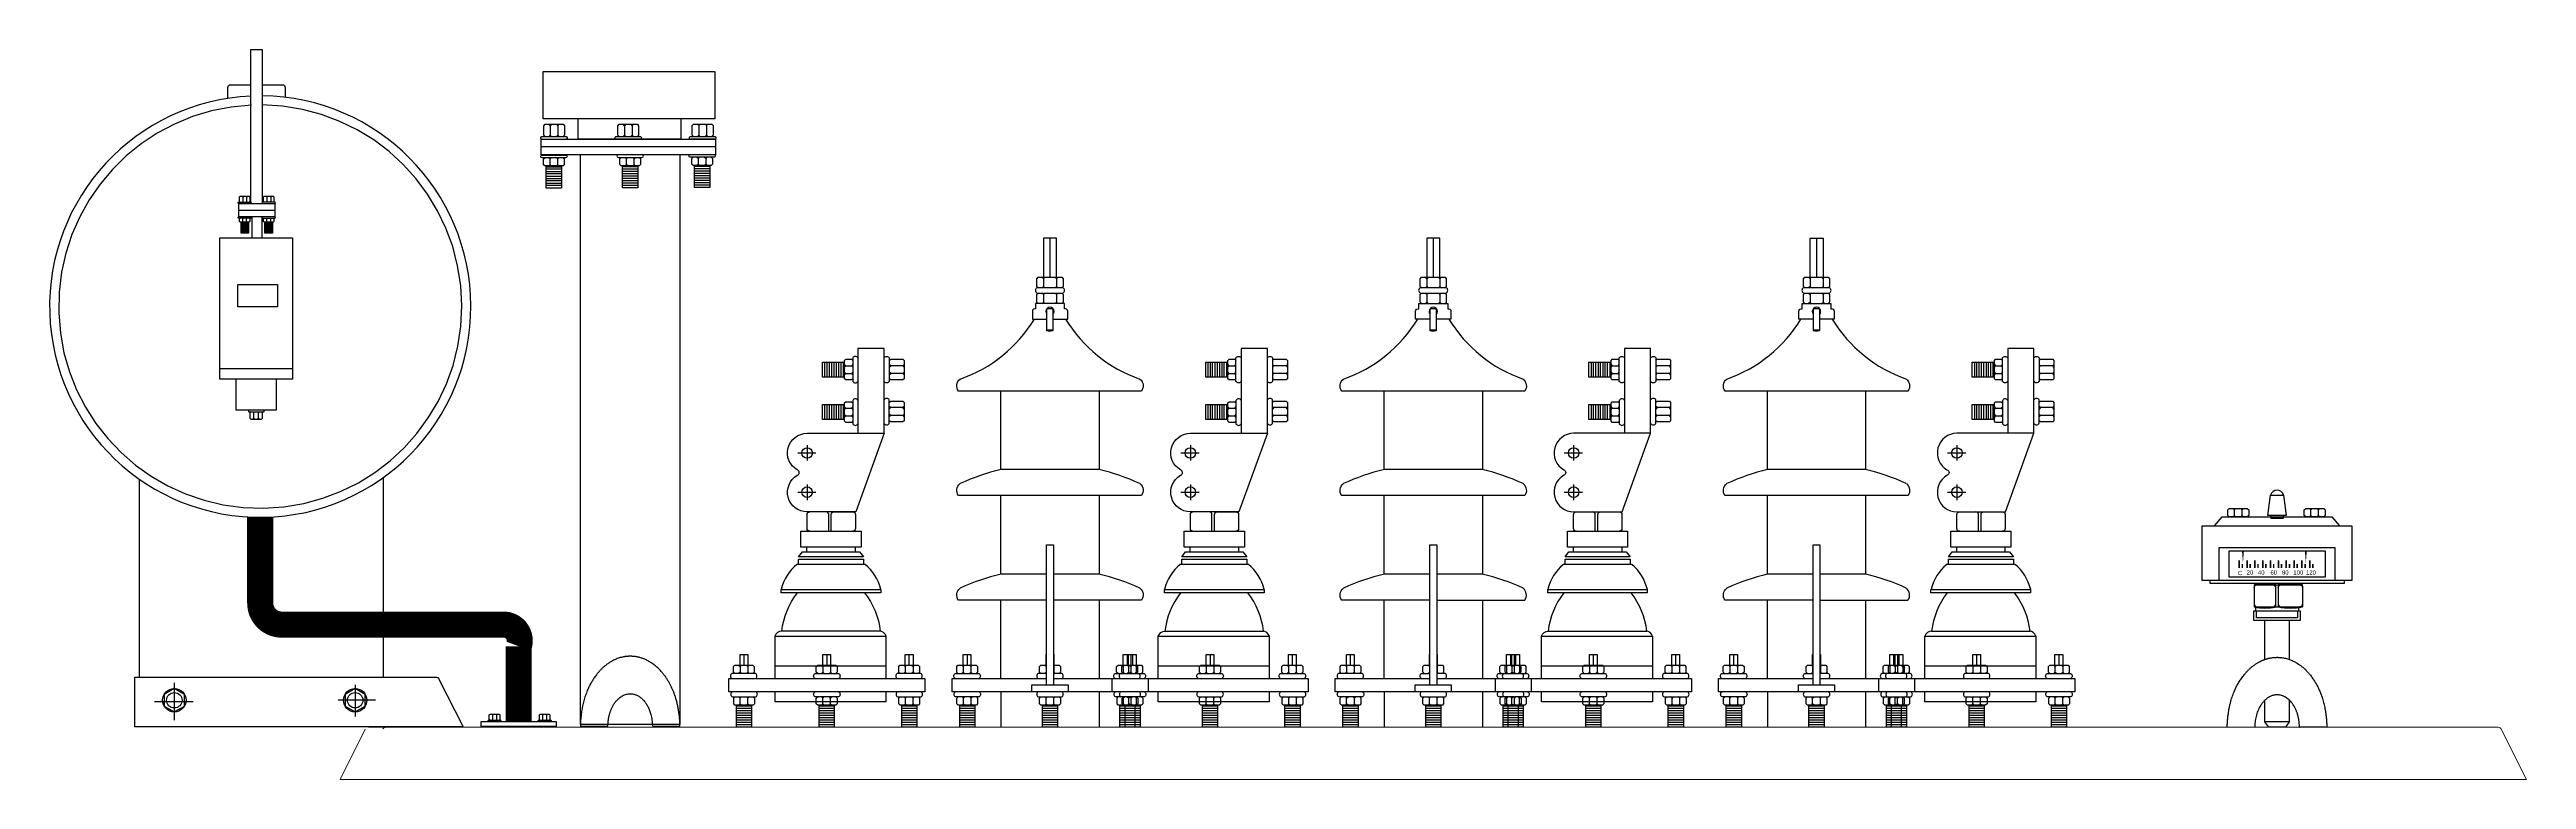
# Model space of a CAD drawing. Header units: inches. Extents: x 26.65 to 29.59, y 17.38 to 20.71.
# Drawn here: x 28.019 to 29.441, y 19.257 to 19.676 of the extents above; entities that cross this region are included whole.
import ezdxf

# ---------------------------------------------------------------- set-up
doc = ezdxf.new("R2010")
doc.units = ezdxf.units.IN
doc.header["$MEASUREMENT"] = 0
doc.linetypes.add('CENTERX2', pattern=[101.6, 63.5, -12.7, 12.7, -12.7])
doc.linetypes.add('DASHEDX2', pattern=[1.5, 1, -0.5])
doc.layers.add('001_Dark_1 50', color=7, linetype='Continuous', lineweight=0, true_color=0x5c5c5c)
doc.layers.add('003_Light_1 50', color=7, linetype='Continuous', true_color=0xc2c2c2)
doc.styles.get("Standard").update_dxf_attribs({"font": 'arial.ttf'})

msp = doc.modelspace()

# ---------------------------------------------------------------- linework, layer by layer
at = {"layer": '001_Dark_1 50'}
msp.add_lwpolyline([(28.2019, 19.2868), (29.4244, 19.2868, -0.284079), (29.4262, 19.2857), (29.4406, 19.2568), (28.1856, 19.2568), (28.2001, 19.2857)], format="xyb", dxfattribs=at)
at = {"layer": '003_Light_1 50'}
for p, q in [((28.3055, 19.6328), (28.3063, 19.632)), ((28.3063, 19.6265), (28.3055, 19.6258)), ((28.3107, 19.632), (28.3107, 19.6265)), ((28.3489, 19.632), (28.3489, 19.6265)), ((28.3533, 19.632), (28.3533, 19.6265)), ((28.3915, 19.6321), (28.3915, 19.6266)), ((28.396, 19.6321), (28.396, 19.6266)), ((28.3127, 19.6083), (28.304, 19.6083)), ((28.3127, 19.607), (28.304, 19.607)), ((28.3062, 19.6129), (28.3054, 19.6136)), ((28.3054, 19.6089), (28.3062, 19.6096)), ((28.3106, 19.6096), (28.3106, 19.6129)), ((28.3565, 19.6084), (28.3478, 19.6084)), ((28.3565, 19.6071), (28.3478, 19.6071)), ((28.35, 19.6098), (28.35, 19.613)), ((28.3544, 19.6098), (28.3544, 19.613)), ((28.3978, 19.6086), (28.3891, 19.6086)), ((28.3978, 19.6072), (28.3891, 19.6072)), ((28.3913, 19.6099), (28.3913, 19.6132)), ((28.3957, 19.6099), (28.3957, 19.6132)), ((28.3127, 19.6056), (28.304, 19.6056)), ((28.3127, 19.6043), (28.304, 19.6043)), ((28.3127, 19.6029), (28.304, 19.6029)), ((28.3127, 19.6016), (28.304, 19.6016)), ((28.3127, 19.6003), (28.304, 19.6003)), ((28.3127, 19.5989), (28.304, 19.5989)), ((28.3127, 19.5976), (28.304, 19.5976)), ((28.3565, 19.6058), (28.3478, 19.6058)), ((28.3565, 19.6044), (28.3478, 19.6044)), ((28.3565, 19.6031), (28.3478, 19.6031)), ((28.3565, 19.6018), (28.3478, 19.6018)), ((28.3565, 19.6004), (28.3478, 19.6004)), ((28.3565, 19.5991), (28.3478, 19.5991)), ((28.3565, 19.5977), (28.3478, 19.5977)), ((28.3978, 19.6059), (28.3891, 19.6059)), ((28.3978, 19.6046), (28.3891, 19.6046)), ((28.3978, 19.6032), (28.3891, 19.6032)), ((28.3978, 19.6019), (28.3891, 19.6019)), ((28.3978, 19.6005), (28.3891, 19.6005)), ((28.3978, 19.5992), (28.3891, 19.5992)), ((28.3978, 19.5979), (28.3891, 19.5979)), ((28.1275, 19.5836), (28.1481, 19.5836)), ((28.1298, 19.5786), (28.1294, 19.579)), ((28.1298, 19.5912), (28.1298, 19.5885)), ((28.132, 19.5786), (28.1317, 19.579)), ((28.132, 19.5912), (28.132, 19.5885)), ((28.1349, 19.5797), (28.1349, 19.5677)), ((28.1407, 19.5797), (28.1407, 19.5677)), ((28.1436, 19.5912), (28.1436, 19.5885)), ((28.1436, 19.5786), (28.1439, 19.579)), ((28.1458, 19.5786), (28.1454, 19.579)), ((28.1458, 19.5912), (28.1458, 19.5885)), ((28.1331, 19.5763), (28.1288, 19.5763)), ((28.1331, 19.5757), (28.1288, 19.5757)), ((28.1331, 19.575), (28.1288, 19.575)), ((28.1331, 19.5743), (28.1288, 19.5743)), ((28.1331, 19.5737), (28.1288, 19.5737)), ((28.1331, 19.573), (28.1288, 19.573)), ((28.1331, 19.5723), (28.1288, 19.5723)), ((28.1331, 19.5716), (28.1288, 19.5716)), ((28.1331, 19.571), (28.1288, 19.571)), ((28.1302, 19.5766), (28.1298, 19.577)), ((28.1317, 19.5766), (28.132, 19.577)), ((28.1468, 19.5763), (28.1425, 19.5763)), ((28.1468, 19.5757), (28.1425, 19.5757)), ((28.1468, 19.575), (28.1425, 19.575)), ((28.1468, 19.5743), (28.1425, 19.5743)), ((28.1468, 19.5737), (28.1425, 19.5737)), ((28.1468, 19.573), (28.1425, 19.573)), ((28.1468, 19.5723), (28.1425, 19.5723)), ((28.1468, 19.5717), (28.1425, 19.5717)), ((28.1468, 19.571), (28.1425, 19.571)), ((28.1439, 19.5766), (28.1436, 19.577)), ((28.1454, 19.5766), (28.1458, 19.577)), ((28.5931, 19.5675), (28.5931, 19.545)), ((28.8131, 19.5675), (28.8131, 19.545)), ((29.0331, 19.5675), (29.0331, 19.545)), ((28.5894, 19.5442), (28.5894, 19.5397)), ((28.5894, 19.5352), (28.5894, 19.5307)), ((28.5969, 19.5442), (28.5969, 19.5397)), ((28.5969, 19.5352), (28.5969, 19.5307)), ((28.8094, 19.5442), (28.8094, 19.5397)), ((28.8169, 19.5442), (28.8169, 19.5397)), ((29.0294, 19.5442), (29.0294, 19.5397)), ((29.0294, 19.5352), (29.0294, 19.5307)), ((29.0369, 19.5442), (29.0369, 19.5397)), ((29.0369, 19.5352), (29.0369, 19.5307)), ((28.5913, 19.5145), (28.5913, 19.5267)), ((28.8094, 19.5307), (28.8101, 19.53)), ((28.8113, 19.5145), (28.8113, 19.5267)), ((28.8169, 19.5307), (28.8161, 19.53)), ((29.0313, 19.5145), (29.0313, 19.5267)), ((28.4639, 19.4877), (28.4639, 19.4964)), ((28.4652, 19.4877), (28.4652, 19.4964)), ((28.4665, 19.4877), (28.4665, 19.4964)), ((28.4679, 19.4877), (28.4679, 19.4964)), ((28.4692, 19.4877), (28.4692, 19.4964)), ((28.4706, 19.4877), (28.4706, 19.4964)), ((28.4719, 19.4877), (28.4719, 19.4964)), ((28.4732, 19.4877), (28.4732, 19.4964)), ((28.4746, 19.4877), (28.4746, 19.4964)), ((28.4752, 19.4935), (28.4759, 19.4943)), ((28.4792, 19.4943), (28.4799, 19.4935)), ((28.5087, 19.4943), (28.5017, 19.4943)), ((28.6839, 19.4877), (28.6839, 19.4964)), ((28.6852, 19.4877), (28.6852, 19.4964)), ((28.6865, 19.4877), (28.6865, 19.4964)), ((28.6879, 19.4877), (28.6879, 19.4964)), ((28.6892, 19.4877), (28.6892, 19.4964)), ((28.6906, 19.4877), (28.6906, 19.4964)), ((28.6919, 19.4877), (28.6919, 19.4964)), ((28.6932, 19.4877), (28.6932, 19.4964)), ((28.6946, 19.4877), (28.6946, 19.4964)), ((28.6952, 19.495), (28.6959, 19.4943)), ((28.6992, 19.4943), (28.6999, 19.495)), ((28.7287, 19.4943), (28.7217, 19.4943)), ((28.9039, 19.4877), (28.9039, 19.4964)), ((28.9052, 19.4877), (28.9052, 19.4964)), ((28.9065, 19.4877), (28.9065, 19.4964)), ((28.9079, 19.4877), (28.9079, 19.4964)), ((28.9092, 19.4877), (28.9092, 19.4964)), ((28.9106, 19.4877), (28.9106, 19.4964)), ((28.9119, 19.4877), (28.9119, 19.4964)), ((28.9132, 19.4877), (28.9132, 19.4964)), ((28.9146, 19.4877), (28.9146, 19.4964)), ((28.9152, 19.4935), (28.9159, 19.4943)), ((28.9192, 19.4943), (28.9199, 19.4935)), ((28.9417, 19.4943), (28.9409, 19.4935)), ((28.9494, 19.4935), (28.9487, 19.4943)), ((29.1239, 19.4877), (29.1239, 19.4964)), ((29.1252, 19.4877), (29.1252, 19.4964)), ((29.1265, 19.4877), (29.1265, 19.4964)), ((29.1279, 19.4877), (29.1279, 19.4964)), ((29.1292, 19.4877), (29.1292, 19.4964)), ((29.1306, 19.4877), (29.1306, 19.4964)), ((29.1319, 19.4877), (29.1319, 19.4964)), ((29.1332, 19.4877), (29.1332, 19.4964)), ((29.1346, 19.4877), (29.1346, 19.4964)), ((29.1352, 19.495), (29.1359, 19.4943)), ((29.1392, 19.4943), (29.1399, 19.495)), ((29.1617, 19.4943), (29.1609, 19.495)), ((29.1694, 19.495), (29.1687, 19.4943)), ((28.4792, 19.4898), (28.4799, 19.4906)), ((28.5087, 19.4898), (28.5017, 19.4898)), ((28.6952, 19.4906), (28.6959, 19.4898)), ((28.7287, 19.4898), (28.7217, 19.4898)), ((28.9192, 19.4898), (28.9199, 19.4906)), ((28.9417, 19.4898), (28.9409, 19.4891)), ((28.9494, 19.4906), (28.9487, 19.4898)), ((29.1352, 19.4906), (29.1359, 19.4898)), ((29.1617, 19.4898), (29.1609, 19.4906)), ((29.1694, 19.4891), (29.1687, 19.4898)), ((28.1362, 19.4674), (28.1357, 19.4678)), ((28.1357, 19.4636), (28.1362, 19.4641)), ((28.1388, 19.4674), (28.1384, 19.4678)), ((28.1384, 19.4636), (28.1388, 19.4641)), ((28.4639, 19.4634), (28.4639, 19.472)), ((28.4652, 19.4634), (28.4652, 19.472)), ((28.4665, 19.4634), (28.4665, 19.472)), ((28.4679, 19.4634), (28.4679, 19.472)), ((28.4692, 19.4634), (28.4692, 19.472)), ((28.4706, 19.4634), (28.4706, 19.472)), ((28.4719, 19.4634), (28.4719, 19.472)), ((28.4732, 19.4634), (28.4732, 19.472)), ((28.4746, 19.4634), (28.4746, 19.472)), ((28.4752, 19.4691), (28.4759, 19.4699)), ((28.4752, 19.4662), (28.4759, 19.4655)), ((28.4792, 19.4699), (28.4799, 19.4691)), ((28.4792, 19.4655), (28.4799, 19.4662)), ((28.5017, 19.4702), (28.5009, 19.4694)), ((28.5017, 19.4657), (28.5009, 19.4665)), ((28.5094, 19.4694), (28.5087, 19.4702)), ((28.5094, 19.4665), (28.5087, 19.4657)), ((28.6839, 19.4634), (28.6839, 19.472)), ((28.6852, 19.4634), (28.6852, 19.472)), ((28.6865, 19.4634), (28.6865, 19.472)), ((28.6879, 19.4634), (28.6879, 19.472)), ((28.6892, 19.4634), (28.6892, 19.472)), ((28.6906, 19.4634), (28.6906, 19.472)), ((28.6919, 19.4634), (28.6919, 19.472)), ((28.6932, 19.4634), (28.6932, 19.472)), ((28.6946, 19.4634), (28.6946, 19.472)), ((28.6952, 19.4706), (28.6959, 19.4699)), ((28.6959, 19.4655), (28.6992, 19.4655)), ((28.6992, 19.4699), (28.6999, 19.4706)), ((28.7287, 19.4702), (28.7217, 19.4702)), ((28.7287, 19.4657), (28.7217, 19.4657)), ((28.9039, 19.4634), (28.9039, 19.472)), ((28.9052, 19.4634), (28.9052, 19.472)), ((28.9065, 19.4634), (28.9065, 19.472)), ((28.9079, 19.4634), (28.9079, 19.472)), ((28.9092, 19.4634), (28.9092, 19.472)), ((28.9106, 19.4634), (28.9106, 19.472)), ((28.9119, 19.4634), (28.9119, 19.472)), ((28.9132, 19.4634), (28.9132, 19.472)), ((28.9146, 19.4634), (28.9146, 19.472)), ((28.9152, 19.4691), (28.9159, 19.4699)), ((28.9152, 19.4662), (28.9159, 19.4655)), ((28.9192, 19.4699), (28.9199, 19.4691)), ((28.9192, 19.4655), (28.9199, 19.4662)), ((28.9417, 19.4702), (28.9409, 19.4694)), ((28.9417, 19.4657), (28.9409, 19.4665)), ((28.9494, 19.4694), (28.9487, 19.4702)), ((28.9494, 19.4665), (28.9487, 19.4657)), ((29.1239, 19.4634), (29.1239, 19.472)), ((29.1252, 19.4634), (29.1252, 19.472)), ((29.1265, 19.4634), (29.1265, 19.472)), ((29.1279, 19.4634), (29.1279, 19.472)), ((29.1292, 19.4634), (29.1292, 19.472)), ((29.1306, 19.4634), (29.1306, 19.472)), ((29.1319, 19.4634), (29.1319, 19.472)), ((29.1332, 19.4634), (29.1332, 19.472)), ((29.1346, 19.4634), (29.1346, 19.472)), ((29.1352, 19.4706), (29.1359, 19.4699)), ((29.1359, 19.4655), (29.1392, 19.4655)), ((29.1392, 19.4699), (29.1399, 19.4706)), ((29.1617, 19.4702), (29.1609, 19.4709)), ((29.1687, 19.4657), (29.1617, 19.4657)), ((29.1694, 19.4709), (29.1687, 19.4702)), ((28.0706, 19.3155), (28.0706, 19.429)), ((28.2104, 19.43), (28.2104, 19.3532)), ((29.273, 19.4115), (29.2722, 19.4123)), ((29.2722, 19.4075), (29.273, 19.4083)), ((29.2774, 19.4115), (29.2767, 19.4123)), ((29.2767, 19.4075), (29.2774, 19.4083)), ((29.3169, 19.4083), (29.3169, 19.4115)), ((29.3213, 19.4083), (29.3213, 19.4115)), ((28.565, 19.3147), (28.565, 19.3597)), ((28.6213, 19.3597), (28.6213, 19.3147)), ((28.785, 19.3147), (28.785, 19.3597)), ((28.8413, 19.3597), (28.8413, 19.3147)), ((29.005, 19.3147), (29.005, 19.3597)), ((29.0613, 19.3597), (29.0613, 19.3147)), ((28.2104, 19.3382), (28.2104, 19.3155)), ((28.4159, 19.3225), (28.4152, 19.3217)), ((28.4174, 19.3285), (28.4174, 19.3225)), ((28.4204, 19.3225), (28.4196, 19.3217)), ((28.4635, 19.3225), (28.4628, 19.3217)), ((28.465, 19.3285), (28.465, 19.3225)), ((28.468, 19.3225), (28.4672, 19.3217)), ((28.5108, 19.3225), (28.51, 19.3217)), ((28.5122, 19.3285), (28.5122, 19.3225)), ((28.5137, 19.3225), (28.5145, 19.3217)), ((28.5426, 19.3225), (28.5433, 19.3217)), ((28.5455, 19.3285), (28.5455, 19.3225)), ((28.547, 19.3225), (28.5477, 19.3217)), ((28.5902, 19.3225), (28.5909, 19.3217)), ((28.5931, 19.3285), (28.5931, 19.3285)), ((28.5931, 19.3225), (28.5931, 19.3225)), ((28.5961, 19.3225), (28.5954, 19.3217)), ((28.6374, 19.3285), (28.6374, 19.3225)), ((28.6374, 19.3225), (28.6382, 19.3217)), ((28.6382, 19.3225), (28.6382, 19.3285)), ((28.6396, 19.3285), (28.6396, 19.3225)), ((28.6404, 19.3285), (28.6404, 19.3225)), ((28.6433, 19.3225), (28.6426, 19.3217)), ((28.685, 19.3285), (28.685, 19.3225)), ((28.7322, 19.3285), (28.7322, 19.3225)), ((28.7626, 19.3225), (28.7633, 19.3217)), ((28.7655, 19.3285), (28.7655, 19.3225)), ((28.767, 19.3225), (28.7677, 19.3217)), ((28.8102, 19.3225), (28.8109, 19.3217)), ((28.8131, 19.3285), (28.8131, 19.3285)), ((28.8131, 19.3225), (28.8131, 19.3225)), ((28.8161, 19.3225), (28.8154, 19.3217)), ((28.8559, 19.3225), (28.8552, 19.3217)), ((28.8574, 19.3285), (28.8574, 19.3225)), ((28.8574, 19.3225), (28.8582, 19.3217)), ((28.8582, 19.3225), (28.8582, 19.3285)), ((28.8596, 19.3285), (28.8596, 19.3225)), ((28.8604, 19.3225), (28.8596, 19.3217)), ((28.8604, 19.3285), (28.8604, 19.3225)), ((28.8633, 19.3225), (28.8626, 19.3217)), ((28.9035, 19.3225), (28.9028, 19.3217)), ((28.905, 19.3285), (28.905, 19.3225)), ((28.908, 19.3225), (28.9072, 19.3217)), ((28.9508, 19.3225), (28.95, 19.3217)), ((28.9522, 19.3285), (28.9522, 19.3225)), ((28.9552, 19.3225), (28.9545, 19.3217)), ((28.9826, 19.3225), (28.9833, 19.3217)), ((28.9855, 19.3285), (28.9855, 19.3225)), ((28.987, 19.3225), (28.9877, 19.3217)), ((29.0302, 19.3225), (29.0309, 19.3217)), ((29.0331, 19.3285), (29.0331, 19.3285)), ((29.0331, 19.3225), (29.0331, 19.3225)), ((29.0361, 19.3225), (29.0354, 19.3217)), ((29.0774, 19.3285), (29.0774, 19.3225)), ((29.0774, 19.3225), (29.0782, 19.3217)), ((29.0782, 19.3225), (29.0782, 19.3285)), ((29.0796, 19.3285), (29.0796, 19.3225)), ((29.0804, 19.3285), (29.0804, 19.3225)), ((29.0833, 19.3225), (29.0826, 19.3217)), ((29.125, 19.3285), (29.125, 19.3225)), ((29.1265, 19.3225), (29.1272, 19.3217)), ((29.1722, 19.3285), (29.1722, 19.3225)), ((28.4152, 19.3185), (28.4159, 19.3177)), ((28.4196, 19.3185), (28.4204, 19.3177)), ((28.4628, 19.3185), (28.4635, 19.3177)), ((28.4672, 19.3185), (28.468, 19.3177)), ((28.51, 19.3185), (28.5108, 19.3177)), ((28.5145, 19.3185), (28.5152, 19.3177)), ((28.5433, 19.3185), (28.5426, 19.3177)), ((28.5477, 19.3185), (28.5485, 19.3177)), ((28.5909, 19.3185), (28.5902, 19.3177)), ((28.5954, 19.3185), (28.5961, 19.3177)), ((28.6288, 19.3072), (28.6288, 19.3147)), ((28.6352, 19.3217), (28.6352, 19.3185)), ((28.6382, 19.3185), (28.6389, 19.3177)), ((28.6396, 19.3217), (28.6396, 19.3185)), ((28.6426, 19.3185), (28.6433, 19.3177)), ((28.6494, 19.3147), (28.6494, 19.3072)), ((28.6828, 19.3217), (28.6828, 19.3185)), ((28.6872, 19.3217), (28.6872, 19.3185)), ((28.73, 19.3217), (28.73, 19.3185)), ((28.7345, 19.3217), (28.7345, 19.3185)), ((28.7633, 19.3185), (28.7626, 19.3177)), ((28.7677, 19.3185), (28.7685, 19.3177)), ((28.8109, 19.3185), (28.8102, 19.3177)), ((28.8154, 19.3185), (28.8161, 19.3177)), ((28.8488, 19.3072), (28.8488, 19.3147)), ((28.8552, 19.3185), (28.8559, 19.3177)), ((28.8582, 19.3185), (28.8589, 19.3177)), ((28.8596, 19.3185), (28.8604, 19.3177)), ((28.8626, 19.3185), (28.8633, 19.3177)), ((28.8694, 19.3147), (28.8694, 19.3072)), ((28.9028, 19.3185), (28.9035, 19.3177)), ((28.9072, 19.3185), (28.908, 19.3177)), ((28.95, 19.3185), (28.9508, 19.3177)), ((28.9545, 19.3185), (28.9552, 19.3177)), ((28.9833, 19.3185), (28.9826, 19.3177)), ((28.9877, 19.3185), (28.9885, 19.3177)), ((29.0309, 19.3185), (29.0302, 19.3177)), ((29.0354, 19.3185), (29.0361, 19.3177)), ((29.0688, 19.3072), (29.0688, 19.3147)), ((29.0752, 19.3217), (29.0752, 19.3185)), ((29.0782, 19.3185), (29.0789, 19.3177)), ((29.0796, 19.3217), (29.0796, 19.3185)), ((29.0826, 19.3185), (29.0833, 19.3177)), ((29.0894, 19.3147), (29.0894, 19.3072)), ((29.1228, 19.3217), (29.1228, 19.3185)), ((29.1272, 19.3185), (29.1265, 19.3177)), ((29.17, 19.3217), (29.17, 19.3185)), ((29.1745, 19.3217), (29.1745, 19.3185)), ((28.2735, 19.2944), (28.2732, 19.294)), ((28.275, 19.2944), (28.2754, 19.294)), ((28.3016, 19.2944), (28.3019, 19.294)), ((28.3045, 19.2944), (28.3042, 19.294)), ((28.4218, 19.2989), (28.4132, 19.2989)), ((28.4218, 19.2976), (28.4132, 19.2976)), ((28.4218, 19.2962), (28.4132, 19.2962)), ((28.4218, 19.2949), (28.4132, 19.2949)), ((28.4218, 19.2935), (28.4132, 19.2935)), ((28.4161, 19.2995), (28.4153, 19.3002)), ((28.4197, 19.3002), (28.4197, 19.3035)), ((28.4693, 19.2989), (28.4607, 19.2989)), ((28.4693, 19.2976), (28.4607, 19.2976)), ((28.4693, 19.2962), (28.4607, 19.2962)), ((28.4693, 19.2949), (28.4607, 19.2949)), ((28.4693, 19.2935), (28.4607, 19.2935)), ((28.4635, 19.2995), (28.4628, 19.3002)), ((28.468, 19.2995), (28.4672, 19.3002)), ((28.5167, 19.2989), (28.508, 19.2989)), ((28.5167, 19.2976), (28.508, 19.2976)), ((28.5167, 19.2962), (28.508, 19.2962)), ((28.5167, 19.2949), (28.508, 19.2949)), ((28.5167, 19.2935), (28.508, 19.2935)), ((28.5109, 19.2995), (28.5102, 19.3002)), ((28.5146, 19.3002), (28.5146, 19.3035)), ((28.55, 19.2989), (28.5413, 19.2989)), ((28.55, 19.2976), (28.5413, 19.2976)), ((28.55, 19.2962), (28.5413, 19.2962)), ((28.55, 19.2949), (28.5413, 19.2949)), ((28.55, 19.2935), (28.5413, 19.2935)), ((28.5434, 19.3002), (28.5434, 19.3035)), ((28.5479, 19.3035), (28.5486, 19.3042)), ((28.5486, 19.2995), (28.5479, 19.3002)), ((28.565, 19.3072), (28.565, 19.2867)), ((28.5975, 19.2989), (28.5888, 19.2989)), ((28.5975, 19.2976), (28.5888, 19.2976)), ((28.5975, 19.2962), (28.5888, 19.2962)), ((28.5975, 19.2949), (28.5888, 19.2949)), ((28.5975, 19.2935), (28.5888, 19.2935)), ((28.5909, 19.3002), (28.5909, 19.3035)), ((28.5954, 19.3002), (28.5954, 19.3035)), ((28.6213, 19.3074), (28.6213, 19.2867)), ((28.6448, 19.2989), (28.6332, 19.2989)), ((28.6448, 19.2976), (28.6332, 19.2976)), ((28.6448, 19.2962), (28.6332, 19.2962)), ((28.6448, 19.2949), (28.6332, 19.2949)), ((28.6448, 19.2935), (28.6332, 19.2935)), ((28.6353, 19.3035), (28.6361, 19.3042)), ((28.6362, 19.2868), (28.6362, 19.2995)), ((28.6383, 19.3002), (28.6383, 19.3035)), ((28.639, 19.2995), (28.6397, 19.3002)), ((28.6397, 19.3035), (28.6405, 19.3042)), ((28.6418, 19.2995), (28.6418, 19.2868)), ((28.6427, 19.3002), (28.6427, 19.3035)), ((28.6893, 19.2989), (28.6807, 19.2989)), ((28.6893, 19.2976), (28.6807, 19.2976)), ((28.6893, 19.2962), (28.6807, 19.2962)), ((28.6893, 19.2949), (28.6807, 19.2949)), ((28.6893, 19.2935), (28.6807, 19.2935)), ((28.6828, 19.3035), (28.682, 19.3042)), ((28.682, 19.2995), (28.6828, 19.3002)), ((28.6872, 19.3035), (28.6865, 19.3042)), ((28.6865, 19.2995), (28.6872, 19.3002)), ((28.7367, 19.2989), (28.728, 19.2989)), ((28.7367, 19.2976), (28.728, 19.2976)), ((28.7367, 19.2962), (28.728, 19.2962)), ((28.7367, 19.2949), (28.728, 19.2949)), ((28.7367, 19.2935), (28.728, 19.2935)), ((28.7302, 19.3035), (28.7294, 19.3042)), ((28.7294, 19.2995), (28.7302, 19.3002)), ((28.7346, 19.3035), (28.7353, 19.3042)), ((28.7353, 19.2995), (28.7346, 19.3002)), ((28.77, 19.2989), (28.7613, 19.2989)), ((28.77, 19.2976), (28.7613, 19.2976)), ((28.77, 19.2962), (28.7613, 19.2962)), ((28.77, 19.2949), (28.7613, 19.2949)), ((28.77, 19.2935), (28.7613, 19.2935)), ((28.7634, 19.3002), (28.7634, 19.3035)), ((28.7679, 19.3035), (28.7686, 19.3042)), ((28.7686, 19.2995), (28.7679, 19.3002)), ((28.785, 19.3072), (28.785, 19.2867)), ((28.8175, 19.2989), (28.8088, 19.2989)), ((28.8175, 19.2976), (28.8088, 19.2976)), ((28.8175, 19.2962), (28.8088, 19.2962)), ((28.8175, 19.2949), (28.8088, 19.2949)), ((28.8175, 19.2935), (28.8088, 19.2935)), ((28.8109, 19.3002), (28.8109, 19.3035)), ((28.8154, 19.3002), (28.8154, 19.3035)), ((28.8413, 19.3074), (28.8413, 19.2867)), ((28.8648, 19.2989), (28.8532, 19.2989)), ((28.8648, 19.2976), (28.8532, 19.2976)), ((28.8648, 19.2962), (28.8532, 19.2962)), ((28.8648, 19.2949), (28.8532, 19.2949)), ((28.8648, 19.2935), (28.8532, 19.2935)), ((28.8561, 19.2995), (28.8553, 19.3002)), ((28.8562, 19.2868), (28.8562, 19.2995)), ((28.8583, 19.3002), (28.8583, 19.3035)), ((28.8597, 19.3002), (28.8597, 19.3035)), ((28.8618, 19.2995), (28.8618, 19.2868)), ((28.8627, 19.3002), (28.8627, 19.3035)), ((28.9093, 19.2989), (28.9007, 19.2989)), ((28.9093, 19.2976), (28.9007, 19.2976)), ((28.9093, 19.2962), (28.9007, 19.2962)), ((28.9093, 19.2949), (28.9007, 19.2949)), ((28.9093, 19.2935), (28.9007, 19.2935)), ((28.9035, 19.2995), (28.9028, 19.3002)), ((28.908, 19.2995), (28.9072, 19.3002)), ((28.9567, 19.2989), (28.948, 19.2989)), ((28.9567, 19.2976), (28.948, 19.2976)), ((28.9567, 19.2962), (28.948, 19.2962)), ((28.9567, 19.2949), (28.948, 19.2949)), ((28.9567, 19.2935), (28.948, 19.2935)), ((28.9509, 19.2995), (28.9502, 19.3002)), ((28.9546, 19.3035), (28.9538, 19.3042)), ((28.9538, 19.2995), (28.9546, 19.3002)), ((28.99, 19.2989), (28.9813, 19.2989)), ((28.99, 19.2976), (28.9813, 19.2976)), ((28.99, 19.2962), (28.9813, 19.2962)), ((28.99, 19.2949), (28.9813, 19.2949)), ((28.99, 19.2935), (28.9813, 19.2935)), ((28.9834, 19.3002), (28.9834, 19.3035)), ((28.9879, 19.3035), (28.9886, 19.3042)), ((28.9886, 19.2995), (28.9879, 19.3002)), ((29.005, 19.3072), (29.005, 19.2867)), ((29.0375, 19.2989), (29.0288, 19.2989)), ((29.0375, 19.2976), (29.0288, 19.2976)), ((29.0375, 19.2962), (29.0288, 19.2962)), ((29.0375, 19.2949), (29.0288, 19.2949)), ((29.0375, 19.2935), (29.0288, 19.2935)), ((29.0309, 19.3035), (29.0317, 19.3042)), ((29.0317, 19.2995), (29.0309, 19.3002)), ((29.0354, 19.3002), (29.0354, 19.3035)), ((29.0613, 19.3074), (29.0613, 19.2867)), ((29.0848, 19.2989), (29.0732, 19.2989)), ((29.0848, 19.2976), (29.0732, 19.2976)), ((29.0848, 19.2962), (29.0732, 19.2962)), ((29.0848, 19.2949), (29.0732, 19.2949)), ((29.0848, 19.2935), (29.0732, 19.2935)), ((29.0753, 19.3035), (29.0746, 19.3042)), ((29.0746, 19.2995), (29.0753, 19.3002)), ((29.0762, 19.2868), (29.0762, 19.2995)), ((29.0783, 19.3002), (29.0783, 19.3035)), ((29.079, 19.2995), (29.0797, 19.3002)), ((29.0797, 19.3035), (29.0805, 19.3042)), ((29.0818, 19.2995), (29.0818, 19.2868)), ((29.0827, 19.3002), (29.0827, 19.3035)), ((29.1293, 19.2989), (29.1207, 19.2989)), ((29.1293, 19.2976), (29.1207, 19.2976)), ((29.1293, 19.2962), (29.1207, 19.2962)), ((29.1293, 19.2949), (29.1207, 19.2949)), ((29.1293, 19.2935), (29.1207, 19.2935)), ((29.1228, 19.3035), (29.1235, 19.3042)), ((29.1272, 19.3035), (29.1265, 19.3042)), ((29.1265, 19.2995), (29.1272, 19.3002)), ((29.1767, 19.2989), (29.168, 19.2989)), ((29.1767, 19.2976), (29.168, 19.2976)), ((29.1767, 19.2962), (29.168, 19.2962)), ((29.1767, 19.2949), (29.168, 19.2949)), ((29.1767, 19.2935), (29.168, 19.2935)), ((29.1702, 19.3035), (29.1709, 19.3042)), ((29.1746, 19.3035), (29.1753, 19.3042)), ((29.1753, 19.2995), (29.1746, 19.3002)), ((28.2732, 19.2913), (28.2728, 19.2909)), ((28.2754, 19.2913), (28.275, 19.2909)), ((28.3019, 19.2913), (28.3016, 19.2909)), ((28.3042, 19.2913), (28.3045, 19.2909)), ((28.4218, 19.2922), (28.4132, 19.2922)), ((28.4218, 19.2909), (28.4132, 19.2909)), ((28.4218, 19.2895), (28.4132, 19.2895)), ((28.4218, 19.2882), (28.4132, 19.2882)), ((28.4693, 19.2922), (28.4607, 19.2922)), ((28.4693, 19.2909), (28.4607, 19.2909)), ((28.4693, 19.2895), (28.4607, 19.2895)), ((28.4693, 19.2882), (28.4607, 19.2882)), ((28.5167, 19.2922), (28.508, 19.2922)), ((28.5167, 19.2909), (28.508, 19.2909)), ((28.5167, 19.2895), (28.508, 19.2895)), ((28.5167, 19.2882), (28.508, 19.2882)), ((28.55, 19.2922), (28.5413, 19.2922)), ((28.55, 19.2909), (28.5413, 19.2909)), ((28.55, 19.2895), (28.5413, 19.2895)), ((28.55, 19.2882), (28.5413, 19.2882)), ((28.5975, 19.2922), (28.5888, 19.2922)), ((28.5975, 19.2909), (28.5888, 19.2909)), ((28.5975, 19.2895), (28.5888, 19.2895)), ((28.5975, 19.2882), (28.5888, 19.2882)), ((28.6448, 19.2922), (28.6332, 19.2922)), ((28.6448, 19.2909), (28.6332, 19.2909)), ((28.6448, 19.2895), (28.6332, 19.2895)), ((28.6448, 19.2882), (28.6332, 19.2882)), ((28.6893, 19.2922), (28.6807, 19.2922)), ((28.6893, 19.2909), (28.6807, 19.2909)), ((28.6893, 19.2895), (28.6807, 19.2895)), ((28.6893, 19.2882), (28.6807, 19.2882)), ((28.7367, 19.2922), (28.728, 19.2922)), ((28.7367, 19.2909), (28.728, 19.2909)), ((28.7367, 19.2895), (28.728, 19.2895)), ((28.7367, 19.2882), (28.728, 19.2882)), ((28.77, 19.2922), (28.7613, 19.2922)), ((28.77, 19.2909), (28.7613, 19.2909)), ((28.77, 19.2895), (28.7613, 19.2895)), ((28.77, 19.2882), (28.7613, 19.2882)), ((28.8175, 19.2922), (28.8088, 19.2922)), ((28.8175, 19.2909), (28.8088, 19.2909)), ((28.8175, 19.2895), (28.8088, 19.2895)), ((28.8175, 19.2882), (28.8088, 19.2882)), ((28.8648, 19.2922), (28.8532, 19.2922)), ((28.8648, 19.2909), (28.8532, 19.2909)), ((28.8648, 19.2895), (28.8532, 19.2895)), ((28.8648, 19.2882), (28.8532, 19.2882)), ((28.9093, 19.2922), (28.9007, 19.2922)), ((28.9093, 19.2909), (28.9007, 19.2909)), ((28.9093, 19.2895), (28.9007, 19.2895)), ((28.9093, 19.2882), (28.9007, 19.2882)), ((28.9567, 19.2922), (28.948, 19.2922)), ((28.9567, 19.2909), (28.948, 19.2909)), ((28.9567, 19.2895), (28.948, 19.2895)), ((28.9567, 19.2882), (28.948, 19.2882)), ((28.99, 19.2922), (28.9813, 19.2922)), ((28.99, 19.2909), (28.9813, 19.2909)), ((28.99, 19.2895), (28.9813, 19.2895)), ((28.99, 19.2882), (28.9813, 19.2882)), ((29.0375, 19.2922), (29.0288, 19.2922)), ((29.0375, 19.2909), (29.0288, 19.2909)), ((29.0375, 19.2895), (29.0288, 19.2895)), ((29.0375, 19.2882), (29.0288, 19.2882)), ((29.0848, 19.2922), (29.0732, 19.2922)), ((29.0848, 19.2909), (29.0732, 19.2909)), ((29.0848, 19.2895), (29.0732, 19.2895)), ((29.0848, 19.2882), (29.0732, 19.2882)), ((29.1293, 19.2922), (29.1207, 19.2922)), ((29.1293, 19.2909), (29.1207, 19.2909)), ((29.1293, 19.2895), (29.1207, 19.2895)), ((29.1293, 19.2882), (29.1207, 19.2882)), ((29.1767, 19.2922), (29.168, 19.2922)), ((29.1767, 19.2909), (29.168, 19.2909)), ((29.1767, 19.2895), (29.168, 19.2895)), ((29.1767, 19.2882), (29.168, 19.2882))]:
    msp.add_line(p, q, dxfattribs=at)
at = {"layer": '003_Light_1 50', "linetype": 'CENTERX2'}
for p, q in [((28.4483, 19.4442), (28.4588, 19.4442)), ((28.4537, 19.4487), (28.4537, 19.4399)), ((28.6683, 19.4442), (28.6788, 19.4442)), ((28.6737, 19.4487), (28.6737, 19.4399)), ((28.8883, 19.4442), (28.8988, 19.4442)), ((28.8937, 19.4487), (28.8937, 19.4399)), ((29.1083, 19.4442), (29.1188, 19.4442)), ((29.1137, 19.4487), (29.1137, 19.4399)), ((28.4483, 19.4217), (28.4588, 19.4217)), ((28.4537, 19.4261), (28.4537, 19.4171)), ((28.6683, 19.4217), (28.6788, 19.4217)), ((28.6737, 19.4261), (28.6737, 19.4171)), ((28.8883, 19.4217), (28.8988, 19.4217)), ((28.8937, 19.4261), (28.8937, 19.4171)), ((29.1083, 19.4217), (29.1188, 19.4217)), ((29.1137, 19.4261), (29.1137, 19.4171)), ((28.0905, 19.3123), (28.0905, 19.2909)), ((28.1943, 19.3112), (28.1943, 19.2929)), ((28.0791, 19.3016), (28.1014, 19.3016)), ((28.2059, 19.3023), (28.1845, 19.3023))]:
    msp.add_line(p, q, dxfattribs=at)
at = {"layer": '003_Light_1 50', "linetype": 'ByBlock'}
for p, q in [((28.4478, 19.3803), (28.487, 19.3803)), ((28.6678, 19.3803), (28.707, 19.3803)), ((28.8878, 19.3803), (28.927, 19.3803)), ((29.1078, 19.3803), (29.147, 19.3803))]:
    msp.add_line(p, q, dxfattribs=at)
at = {"layer": '003_Light_1 50'}
for points in [[(28.1345, 19.5874), (28.1345, 19.6757), (28.141, 19.6757), (28.141, 19.5874)], [(28.3812, 19.636), (28.3812, 19.6242), (28.3223, 19.6242), (28.3223, 19.636)], [(28.3033, 19.6258), (28.3025, 19.6265), (28.3025, 19.632), (28.3033, 19.6328), (28.3137, 19.6328), (28.3144, 19.632), (28.3144, 19.6265), (28.3137, 19.6258)], [(28.307, 19.6328), (28.3063, 19.632), (28.3063, 19.6265), (28.307, 19.6258)], [(28.3099, 19.6328), (28.3107, 19.632), (28.3114, 19.6328)], [(28.3114, 19.6258), (28.3107, 19.6265), (28.3099, 19.6258)], [(28.3459, 19.6258), (28.3451, 19.6265), (28.3451, 19.632), (28.3459, 19.6328), (28.3563, 19.6328), (28.357, 19.632), (28.357, 19.6265), (28.3563, 19.6258)], [(28.3496, 19.6328), (28.3489, 19.632), (28.3481, 19.6328)], [(28.3481, 19.6258), (28.3489, 19.6265), (28.3496, 19.6258)], [(28.3525, 19.6328), (28.3533, 19.632), (28.354, 19.6328)], [(28.354, 19.6258), (28.3533, 19.6265), (28.3525, 19.6258)], [(28.3885, 19.6258), (28.3878, 19.6266), (28.3878, 19.6321), (28.3885, 19.6329), (28.399, 19.6329), (28.3997, 19.6321), (28.3997, 19.6266), (28.399, 19.6258)], [(28.3908, 19.6329), (28.3915, 19.6321), (28.3923, 19.6329)], [(28.3908, 19.6258), (28.3915, 19.6266), (28.3923, 19.6258)], [(28.3952, 19.6329), (28.396, 19.6321), (28.3967, 19.6329)], [(28.3967, 19.6258), (28.396, 19.6266), (28.3952, 19.6258)], [(28.4011, 19.6198), (28.3011, 19.6198)], [(28.3136, 19.6136), (28.3143, 19.6129), (28.3143, 19.6096), (28.3136, 19.6089), (28.3032, 19.6089), (28.3024, 19.6096), (28.3024, 19.6129), (28.3032, 19.6136)], [(28.3127, 19.6089), (28.3127, 19.5962), (28.304, 19.5962), (28.304, 19.6089)], [(28.3069, 19.6089), (28.3062, 19.6096), (28.3062, 19.6129), (28.3069, 19.6136)], [(28.3113, 19.6136), (28.3106, 19.6129), (28.3098, 19.6136)], [(28.3098, 19.6089), (28.3106, 19.6096), (28.3113, 19.6089)], [(28.3807, 19.6153), (28.3807, 19.2883), (28.3237, 19.2883), (28.3237, 19.6153)], [(28.3574, 19.6138), (28.3581, 19.613), (28.3581, 19.6098), (28.3574, 19.609), (28.347, 19.609), (28.3462, 19.6098), (28.3462, 19.613), (28.347, 19.6138)], [(28.3565, 19.609), (28.3565, 19.5964), (28.3478, 19.5964), (28.3478, 19.609)], [(28.3492, 19.6138), (28.35, 19.613), (28.3507, 19.6138)], [(28.3492, 19.609), (28.35, 19.6098), (28.3507, 19.609)], [(28.3551, 19.6138), (28.3544, 19.613), (28.3536, 19.6138)], [(28.3551, 19.609), (28.3544, 19.6098), (28.3536, 19.609)], [(28.3987, 19.6139), (28.3994, 19.6132), (28.3994, 19.6099), (28.3987, 19.6091), (28.3883, 19.6091), (28.3875, 19.6099), (28.3875, 19.6132), (28.3883, 19.6139)], [(28.3978, 19.6091), (28.3978, 19.5965), (28.3891, 19.5965), (28.3891, 19.6091)], [(28.3905, 19.6139), (28.3913, 19.6132), (28.392, 19.6139)], [(28.392, 19.6091), (28.3913, 19.6099), (28.3905, 19.6091)], [(28.3949, 19.6139), (28.3957, 19.6132), (28.3964, 19.6139)], [(28.3964, 19.6091), (28.3957, 19.6099), (28.3949, 19.6091)], [(28.1283, 19.5881), (28.1279, 19.5885), (28.1279, 19.5912), (28.1283, 19.5916), (28.1335, 19.5916), (28.1339, 19.5912), (28.1339, 19.5885), (28.1335, 19.5881)], [(28.1335, 19.579), (28.1339, 19.5786), (28.1339, 19.577), (28.1335, 19.5766), (28.1283, 19.5766), (28.1279, 19.577), (28.1279, 19.5786), (28.1283, 19.579)], [(28.1302, 19.5916), (28.1298, 19.5912), (28.1294, 19.5916)], [(28.1294, 19.5881), (28.1298, 19.5885), (28.1302, 19.5881)], [(28.1294, 19.5766), (28.1298, 19.577), (28.1298, 19.5786), (28.1302, 19.579)], [(28.1324, 19.5916), (28.132, 19.5912), (28.1317, 19.5916)], [(28.1317, 19.5881), (28.132, 19.5885), (28.1324, 19.5881)], [(28.1324, 19.5766), (28.132, 19.577), (28.132, 19.5786), (28.1324, 19.579)], [(28.1421, 19.5881), (28.1417, 19.5885), (28.1417, 19.5912), (28.1421, 19.5916), (28.1473, 19.5916), (28.1477, 19.5912), (28.1477, 19.5885), (28.1473, 19.5881)], [(28.1473, 19.579), (28.1477, 19.5786), (28.1477, 19.577), (28.1473, 19.5766), (28.1421, 19.5766), (28.1417, 19.577), (28.1417, 19.5786), (28.1421, 19.579)], [(28.1432, 19.5916), (28.1436, 19.5912), (28.1439, 19.5916)], [(28.1439, 19.5881), (28.1436, 19.5885), (28.1432, 19.5881)], [(28.1432, 19.5766), (28.1436, 19.577), (28.1436, 19.5786), (28.1432, 19.579)], [(28.1454, 19.5916), (28.1458, 19.5912), (28.1462, 19.5916)], [(28.1462, 19.5881), (28.1458, 19.5885), (28.1454, 19.5881)], [(28.1462, 19.5766), (28.1458, 19.577), (28.1458, 19.5786), (28.1462, 19.579)], [(28.1331, 19.5766), (28.1331, 19.5703), (28.1288, 19.5703), (28.1288, 19.5766)], [(28.1468, 19.5766), (28.1468, 19.5703), (28.1425, 19.5703), (28.1425, 19.5766)], [(28.5969, 19.545), (28.5969, 19.5675), (28.5894, 19.5675), (28.5894, 19.545)], [(28.8169, 19.545), (28.8169, 19.5675), (28.8094, 19.5675), (28.8094, 19.545)], [(29.0294, 19.545), (29.0294, 19.5675), (29.0369, 19.5675), (29.0369, 19.545)], [(28.5864, 19.539), (28.5856, 19.5397), (28.5856, 19.5442), (28.5864, 19.545), (28.5999, 19.545), (28.6006, 19.5442), (28.6006, 19.5397), (28.5999, 19.539)], [(28.5864, 19.53), (28.5856, 19.5307), (28.5856, 19.5352), (28.5864, 19.536)], [(28.5886, 19.545), (28.5894, 19.5442), (28.5901, 19.545)], [(28.5901, 19.539), (28.5894, 19.5397), (28.5886, 19.539)], [(28.5886, 19.536), (28.5894, 19.5352), (28.5901, 19.536)], [(28.5961, 19.545), (28.5969, 19.5442), (28.5976, 19.545)], [(28.5976, 19.539), (28.5969, 19.5397), (28.5961, 19.539)], [(28.5976, 19.536), (28.5969, 19.5352), (28.5961, 19.536)], [(28.5999, 19.536), (28.6006, 19.5352), (28.6006, 19.5307), (28.5999, 19.53)], [(28.8064, 19.539), (28.8056, 19.5397), (28.8056, 19.5442), (28.8064, 19.545), (28.8199, 19.545), (28.8206, 19.5442), (28.8206, 19.5397), (28.8199, 19.539)], [(28.8064, 19.53), (28.8056, 19.5307), (28.8056, 19.5352), (28.8064, 19.536)], [(28.8101, 19.545), (28.8094, 19.5442), (28.8086, 19.545)], [(28.8086, 19.539), (28.8094, 19.5397), (28.8101, 19.539)], [(28.8086, 19.536), (28.8094, 19.5352), (28.8101, 19.536)], [(28.8094, 19.5352), (28.8094, 19.5307), (28.8086, 19.53)], [(28.8161, 19.545), (28.8169, 19.5442), (28.8176, 19.545)], [(28.8176, 19.539), (28.8169, 19.5397), (28.8161, 19.539)], [(28.8176, 19.536), (28.8169, 19.5352), (28.8161, 19.536)], [(28.8169, 19.5352), (28.8169, 19.5307), (28.8176, 19.53)], [(28.8199, 19.536), (28.8206, 19.5352), (28.8206, 19.5307), (28.8199, 19.53)], [(29.0264, 19.539), (29.0256, 19.5397), (29.0256, 19.5442), (29.0264, 19.545), (29.0399, 19.545), (29.0406, 19.5442), (29.0406, 19.5397), (29.0399, 19.539)], [(29.0264, 19.53), (29.0256, 19.5307), (29.0256, 19.5352), (29.0264, 19.536)], [(29.0286, 19.545), (29.0294, 19.5442), (29.0301, 19.545)], [(29.0301, 19.539), (29.0294, 19.5397), (29.0286, 19.539)], [(29.0286, 19.536), (29.0294, 19.5352), (29.0301, 19.536)], [(29.0361, 19.545), (29.0369, 19.5442), (29.0376, 19.545)], [(29.0376, 19.539), (29.0369, 19.5397), (29.0361, 19.539)], [(29.0376, 19.536), (29.0369, 19.5352), (29.0361, 19.536)], [(29.0399, 19.536), (29.0406, 19.5352), (29.0406, 19.5307), (29.0399, 19.53)], [(28.5901, 19.53), (28.5894, 19.5307), (28.5886, 19.53)], [(28.5961, 19.53), (28.5969, 19.5307), (28.5976, 19.53)], [(29.0301, 19.53), (29.0294, 19.5307), (29.0286, 19.53)], [(29.0361, 19.53), (29.0369, 19.5307), (29.0376, 19.53)], [(28.1583, 19.4924), (28.1167, 19.4924)], [(28.4752, 19.4877), (28.4625, 19.4877), (28.4625, 19.4964), (28.4752, 19.4964)], [(28.4799, 19.4868), (28.4792, 19.4861), (28.4759, 19.4861), (28.4752, 19.4868), (28.4752, 19.4973), (28.4759, 19.498), (28.4792, 19.498), (28.4799, 19.4973)], [(28.4752, 19.495), (28.4759, 19.4943), (28.4792, 19.4943), (28.4799, 19.495)], [(28.4979, 19.4555), (28.4979, 19.5042), (28.4829, 19.5042), (28.4829, 19.4555)], [(28.5009, 19.4973), (28.5017, 19.498), (28.5087, 19.498), (28.5094, 19.4973), (28.5094, 19.4868), (28.5087, 19.4861), (28.5017, 19.4861), (28.5009, 19.4868)], [(28.5009, 19.4935), (28.5017, 19.4943), (28.5009, 19.495)], [(28.5094, 19.495), (28.5087, 19.4943), (28.5094, 19.4935)], [(28.6952, 19.4877), (28.6825, 19.4877), (28.6825, 19.4964), (28.6952, 19.4964)], [(28.6999, 19.4868), (28.6992, 19.4861), (28.6959, 19.4861), (28.6952, 19.4868), (28.6952, 19.4973), (28.6959, 19.498), (28.6992, 19.498), (28.6999, 19.4973)], [(28.6952, 19.4935), (28.6959, 19.4943), (28.6992, 19.4943), (28.6999, 19.4935)], [(28.7209, 19.4973), (28.7217, 19.498), (28.7287, 19.498), (28.7294, 19.4973), (28.7294, 19.4868), (28.7287, 19.4861), (28.7217, 19.4861), (28.7209, 19.4868)], [(28.7209, 19.495), (28.7217, 19.4943), (28.7209, 19.4935)], [(28.7294, 19.4935), (28.7287, 19.4943), (28.7294, 19.495)], [(28.9152, 19.4877), (28.9025, 19.4877), (28.9025, 19.4964), (28.9152, 19.4964)], [(28.9199, 19.4868), (28.9192, 19.4861), (28.9159, 19.4861), (28.9152, 19.4868), (28.9152, 19.4973), (28.9159, 19.498), (28.9192, 19.498), (28.9199, 19.4973)], [(28.9152, 19.495), (28.9159, 19.4943), (28.9192, 19.4943), (28.9199, 19.495)], [(28.9409, 19.4973), (28.9417, 19.498), (28.9487, 19.498), (28.9494, 19.4973), (28.9494, 19.4868), (28.9487, 19.4861), (28.9417, 19.4861), (28.9409, 19.4868)], [(28.9494, 19.495), (28.9487, 19.4943), (28.9417, 19.4943), (28.9409, 19.495)], [(29.1352, 19.4877), (29.1225, 19.4877), (29.1225, 19.4964), (29.1352, 19.4964)], [(29.1399, 19.4868), (29.1392, 19.4861), (29.1359, 19.4861), (29.1352, 19.4868), (29.1352, 19.4973), (29.1359, 19.498), (29.1392, 19.498), (29.1399, 19.4973)], [(29.1352, 19.4935), (29.1359, 19.4943), (29.1392, 19.4943), (29.1399, 19.4935)], [(29.1609, 19.4973), (29.1617, 19.498), (29.1687, 19.498), (29.1694, 19.4973), (29.1694, 19.4868), (29.1687, 19.4861), (29.1617, 19.4861), (29.1609, 19.4868)], [(29.1694, 19.4935), (29.1687, 19.4943), (29.1617, 19.4943), (29.1609, 19.4935)], [(28.149, 19.4866), (28.149, 19.4687), (28.126, 19.4687), (28.126, 19.4866)], [(28.4752, 19.4906), (28.4759, 19.4898), (28.4752, 19.4891)], [(28.4759, 19.4898), (28.4792, 19.4898), (28.4799, 19.4891)], [(28.5009, 19.4891), (28.5017, 19.4898), (28.5009, 19.4906)], [(28.5094, 19.4891), (28.5087, 19.4898), (28.5094, 19.4906)], [(28.6213, 19.4797), (28.6213, 19.4347), (28.565, 19.4347), (28.565, 19.4797)], [(28.6952, 19.4891), (28.6959, 19.4898), (28.6992, 19.4898)], [(28.6999, 19.4891), (28.6992, 19.4898), (28.6999, 19.4906)], [(28.7209, 19.4906), (28.7217, 19.4898), (28.7209, 19.4891)], [(28.7294, 19.4906), (28.7287, 19.4898), (28.7294, 19.4891)], [(28.8413, 19.4797), (28.8413, 19.4347), (28.785, 19.4347), (28.785, 19.4797)], [(28.9152, 19.4906), (28.9159, 19.4898), (28.9152, 19.4891)], [(28.9159, 19.4898), (28.9192, 19.4898), (28.9199, 19.4891)], [(28.9494, 19.4891), (28.9487, 19.4898), (28.9417, 19.4898), (28.9409, 19.4906)], [(29.0613, 19.4797), (29.0613, 19.4347), (29.005, 19.4347), (29.005, 19.4797)], [(29.1352, 19.4891), (29.1359, 19.4898), (29.1392, 19.4898)], [(29.1399, 19.4891), (29.1392, 19.4898), (29.1399, 19.4906)], [(29.1694, 19.4906), (29.1687, 19.4898), (29.1617, 19.4898), (29.1609, 19.4891)], [(28.1344, 19.4678), (28.1339, 19.4674), (28.1339, 19.4641), (28.1344, 19.4636), (28.1406, 19.4636), (28.1411, 19.4641), (28.1411, 19.4674), (28.1406, 19.4678)], [(28.1366, 19.4636), (28.1362, 19.4641), (28.1362, 19.4674), (28.1366, 19.4678)], [(28.1393, 19.4636), (28.1388, 19.4641), (28.1388, 19.4674), (28.1393, 19.4678)], [(28.4752, 19.4634), (28.4625, 19.4634), (28.4625, 19.472), (28.4752, 19.472)], [(28.4799, 19.4625), (28.4792, 19.4617), (28.4759, 19.4617), (28.4752, 19.4625), (28.4752, 19.4729), (28.4759, 19.4736), (28.4792, 19.4736), (28.4799, 19.4729)], [(28.4752, 19.4706), (28.4759, 19.4699), (28.4792, 19.4699), (28.4799, 19.4706)], [(28.4752, 19.4647), (28.4759, 19.4655), (28.4792, 19.4655), (28.4799, 19.4647)], [(28.5009, 19.4732), (28.5017, 19.4739), (28.5087, 19.4739), (28.5094, 19.4732), (28.5094, 19.4627), (28.5087, 19.462), (28.5017, 19.462), (28.5009, 19.4627)], [(28.5094, 19.4709), (28.5087, 19.4702), (28.5017, 19.4702), (28.5009, 19.4709)], [(28.5094, 19.465), (28.5087, 19.4657), (28.5017, 19.4657), (28.5009, 19.465)], [(28.6952, 19.4634), (28.6825, 19.4634), (28.6825, 19.472), (28.6952, 19.472)], [(28.6999, 19.4625), (28.6992, 19.4617), (28.6959, 19.4617), (28.6952, 19.4625), (28.6952, 19.4729), (28.6959, 19.4736), (28.6992, 19.4736), (28.6999, 19.4729)], [(28.6952, 19.4691), (28.6959, 19.4699), (28.6992, 19.4699), (28.6999, 19.4691)], [(28.6952, 19.4662), (28.6959, 19.4655), (28.6952, 19.4647)], [(28.6999, 19.4647), (28.6992, 19.4655), (28.6999, 19.4662)], [(28.7209, 19.4732), (28.7217, 19.4739), (28.7287, 19.4739), (28.7294, 19.4732), (28.7294, 19.4627), (28.7287, 19.462), (28.7217, 19.462), (28.7209, 19.4627)], [(28.7209, 19.4709), (28.7217, 19.4702), (28.7209, 19.4694)], [(28.7209, 19.465), (28.7217, 19.4657), (28.7209, 19.4665)], [(28.7294, 19.4694), (28.7287, 19.4702), (28.7294, 19.4709)], [(28.7294, 19.4665), (28.7287, 19.4657), (28.7294, 19.465)], [(28.9152, 19.4634), (28.9025, 19.4634), (28.9025, 19.472), (28.9152, 19.472)], [(28.9199, 19.4625), (28.9192, 19.4617), (28.9159, 19.4617), (28.9152, 19.4625), (28.9152, 19.4729), (28.9159, 19.4736), (28.9192, 19.4736), (28.9199, 19.4729)], [(28.9152, 19.4706), (28.9159, 19.4699), (28.9192, 19.4699), (28.9199, 19.4706)], [(28.9152, 19.4647), (28.9159, 19.4655), (28.9192, 19.4655), (28.9199, 19.4647)], [(28.9409, 19.4732), (28.9417, 19.4739), (28.9487, 19.4739), (28.9494, 19.4732), (28.9494, 19.4627), (28.9487, 19.462), (28.9417, 19.462), (28.9409, 19.4627)], [(28.9494, 19.4709), (28.9487, 19.4702), (28.9417, 19.4702), (28.9409, 19.4709)], [(28.9494, 19.465), (28.9487, 19.4657), (28.9417, 19.4657), (28.9409, 19.465)], [(29.1352, 19.4634), (29.1225, 19.4634), (29.1225, 19.472), (29.1352, 19.472)], [(29.1399, 19.4625), (29.1392, 19.4617), (29.1359, 19.4617), (29.1352, 19.4625), (29.1352, 19.4729), (29.1359, 19.4736), (29.1392, 19.4736), (29.1399, 19.4729)], [(29.1352, 19.4691), (29.1359, 19.4699), (29.1392, 19.4699), (29.1399, 19.4691)], [(29.1352, 19.4662), (29.1359, 19.4655), (29.1352, 19.4647)], [(29.1399, 19.4647), (29.1392, 19.4655), (29.1399, 19.4662)], [(29.1609, 19.4732), (29.1617, 19.4739), (29.1687, 19.4739), (29.1694, 19.4732), (29.1694, 19.4627), (29.1687, 19.462), (29.1617, 19.462), (29.1609, 19.4627)], [(29.1694, 19.4694), (29.1687, 19.4702), (29.1617, 19.4702), (29.1609, 19.4694)], [(29.1609, 19.465), (29.1617, 19.4657), (29.1609, 19.4665)], [(29.1694, 19.4665), (29.1687, 19.4657), (29.1694, 19.465)], [(28.5912, 19.3747), (28.565, 19.3747), (28.565, 19.4197)], [(28.6213, 19.4197), (28.6213, 19.3747), (28.5951, 19.3747)], [(28.8112, 19.3747), (28.785, 19.3747), (28.785, 19.4197)], [(28.8413, 19.4197), (28.8413, 19.3747), (28.8151, 19.3747)], [(29.0312, 19.3747), (29.005, 19.3747), (29.005, 19.4197)], [(29.0613, 19.4197), (29.0613, 19.3747), (29.0351, 19.3747)], [(29.2615, 19.4024), (29.266, 19.4076), (29.3289, 19.4076), (29.3334, 19.4024)], [(29.2737, 19.4075), (29.273, 19.4083), (29.273, 19.4115), (29.2737, 19.4123)], [(29.2782, 19.4075), (29.2774, 19.4083), (29.2774, 19.4115), (29.2782, 19.4123)], [(29.301, 19.4084), (29.301, 19.4066), (29.294, 19.4066), (29.294, 19.4084)], [(29.3176, 19.4123), (29.3169, 19.4115), (29.3161, 19.4123)], [(29.3161, 19.4075), (29.3169, 19.4083), (29.3176, 19.4075)], [(29.3221, 19.4123), (29.3213, 19.4115), (29.3206, 19.4123)], [(29.3206, 19.4075), (29.3213, 19.4083), (29.3221, 19.4075)], [(28.5912, 19.3111), (28.5912, 19.3914), (28.5951, 19.3914), (28.5951, 19.3111)], [(28.8112, 19.3111), (28.8112, 19.3914), (28.8151, 19.3914), (28.8151, 19.3111)], [(29.0312, 19.3111), (29.0312, 19.3914), (29.0351, 19.3914), (29.0351, 19.3111)], [(29.2643, 19.3711), (29.2643, 19.39), (29.3307, 19.39), (29.3307, 19.3711)], [(29.3359, 19.3711), (29.3359, 19.3692), (29.259, 19.3692), (29.259, 19.3711)], [(29.3121, 19.367), (29.3121, 19.3574), (29.3121, 19.3559), (29.3106, 19.3559)], [(29.2852, 19.3536), (29.2852, 19.3559)], [(29.3093, 19.3536), (29.3093, 19.3496), (29.2857, 19.3496), (29.2857, 19.3536)], [(29.3097, 19.3559), (29.3097, 19.3536)], [(29.2904, 19.3257), (29.2904, 19.3481)], [(29.3045, 19.3481), (29.3045, 19.3257)], [(28.4122, 19.3177), (28.4114, 19.3185), (28.4114, 19.3217), (28.4122, 19.3225), (28.4226, 19.3225), (28.4234, 19.3217), (28.4234, 19.3185), (28.4226, 19.3177)], [(28.4144, 19.3225), (28.4152, 19.3217), (28.4152, 19.3185), (28.4144, 19.3177)], [(28.4152, 19.3225), (28.4152, 19.3285), (28.4196, 19.3285), (28.4196, 19.3225)], [(28.4189, 19.3225), (28.4196, 19.3217), (28.4196, 19.3185), (28.4189, 19.3177)], [(28.4598, 19.3177), (28.459, 19.3185), (28.459, 19.3217), (28.4598, 19.3225), (28.4702, 19.3225), (28.471, 19.3217), (28.471, 19.3185), (28.4702, 19.3177)], [(28.462, 19.3225), (28.4628, 19.3217), (28.4628, 19.3185), (28.462, 19.3177)], [(28.4628, 19.3225), (28.4628, 19.3285), (28.4672, 19.3285), (28.4672, 19.3225)], [(28.4665, 19.3225), (28.4672, 19.3217), (28.4672, 19.3185), (28.4665, 19.3177)], [(28.507, 19.3177), (28.5063, 19.3185), (28.5063, 19.3217), (28.507, 19.3225), (28.5175, 19.3225), (28.5182, 19.3217), (28.5182, 19.3185), (28.5175, 19.3177)], [(28.5093, 19.3225), (28.51, 19.3217), (28.51, 19.3185), (28.5093, 19.3177)], [(28.51, 19.3225), (28.51, 19.3285), (28.5145, 19.3285), (28.5145, 19.3225)], [(28.5152, 19.3225), (28.5145, 19.3217), (28.5145, 19.3185), (28.5137, 19.3177)], [(28.5403, 19.3177), (28.5396, 19.3185), (28.5396, 19.3217), (28.5403, 19.3225), (28.5507, 19.3225), (28.5515, 19.3217), (28.5515, 19.3185), (28.5507, 19.3177)], [(28.5433, 19.3225), (28.5433, 19.3285), (28.5477, 19.3285), (28.5477, 19.3225)], [(28.5441, 19.3225), (28.5433, 19.3217), (28.5433, 19.3185), (28.5441, 19.3177)], [(28.5485, 19.3225), (28.5477, 19.3217), (28.5477, 19.3185), (28.547, 19.3177)], [(28.5879, 19.3177), (28.5872, 19.3185), (28.5872, 19.3217), (28.5879, 19.3225), (28.5912, 19.3225)], [(28.5909, 19.3225), (28.5909, 19.3285), (28.5912, 19.3285)], [(28.5912, 19.322), (28.5909, 19.3217), (28.5909, 19.3185), (28.5912, 19.3182)], [(28.5951, 19.3285), (28.5954, 19.3285), (28.5954, 19.3225)], [(28.5951, 19.3225), (28.5984, 19.3225), (28.5991, 19.3217), (28.5991, 19.3185), (28.5984, 19.3177)], [(28.5951, 19.322), (28.5954, 19.3217), (28.5954, 19.3185), (28.5951, 19.3182)], [(28.6322, 19.3177), (28.6314, 19.3185), (28.6314, 19.3217), (28.6322, 19.3225), (28.6456, 19.3225), (28.6463, 19.3217), (28.6463, 19.3185), (28.6456, 19.3177)], [(28.6352, 19.3177), (28.6344, 19.3185), (28.6344, 19.3217), (28.6352, 19.3225)], [(28.6344, 19.3225), (28.6352, 19.3217), (28.6359, 19.3225)], [(28.6352, 19.3225), (28.6352, 19.3285), (28.6426, 19.3285), (28.6426, 19.3225)], [(28.6389, 19.3225), (28.6382, 19.3217), (28.6382, 19.3185), (28.6374, 19.3177)], [(28.6404, 19.3225), (28.6396, 19.3217), (28.6389, 19.3225)], [(28.6418, 19.3225), (28.6426, 19.3217), (28.6426, 19.3185), (28.6418, 19.3177)], [(28.6426, 19.3225), (28.6434, 19.3217), (28.6434, 19.3185), (28.6426, 19.3177)], [(28.6798, 19.3177), (28.679, 19.3185), (28.679, 19.3217), (28.6798, 19.3225), (28.6902, 19.3225), (28.691, 19.3217), (28.691, 19.3185), (28.6902, 19.3177)], [(28.6835, 19.3225), (28.6828, 19.3217), (28.682, 19.3225)], [(28.6828, 19.3225), (28.6828, 19.3285), (28.6872, 19.3285), (28.6872, 19.3225)], [(28.688, 19.3225), (28.6872, 19.3217), (28.6865, 19.3225)], [(28.727, 19.3177), (28.7263, 19.3185), (28.7263, 19.3217), (28.727, 19.3225), (28.7375, 19.3225), (28.7382, 19.3217), (28.7382, 19.3185), (28.7375, 19.3177)], [(28.7308, 19.3225), (28.73, 19.3217), (28.7293, 19.3225)], [(28.73, 19.3225), (28.73, 19.3285), (28.7345, 19.3285), (28.7345, 19.3225)], [(28.7337, 19.3225), (28.7345, 19.3217), (28.7352, 19.3225)], [(28.7603, 19.3177), (28.7596, 19.3185), (28.7596, 19.3217), (28.7603, 19.3225), (28.7707, 19.3225), (28.7715, 19.3217), (28.7715, 19.3185), (28.7707, 19.3177)], [(28.7633, 19.3225), (28.7633, 19.3285), (28.7677, 19.3285), (28.7677, 19.3225)], [(28.7641, 19.3225), (28.7633, 19.3217), (28.7633, 19.3185), (28.7641, 19.3177)], [(28.7685, 19.3225), (28.7677, 19.3217), (28.7677, 19.3185), (28.767, 19.3177)], [(28.8079, 19.3177), (28.8072, 19.3185), (28.8072, 19.3217), (28.8079, 19.3225), (28.8112, 19.3225)], [(28.8109, 19.3225), (28.8109, 19.3285), (28.8112, 19.3285)], [(28.8112, 19.322), (28.8109, 19.3217), (28.8109, 19.3185), (28.8112, 19.3182)], [(28.8151, 19.3285), (28.8154, 19.3285), (28.8154, 19.3225)], [(28.8151, 19.3225), (28.8184, 19.3225), (28.8191, 19.3217), (28.8191, 19.3185), (28.8184, 19.3177)], [(28.8151, 19.322), (28.8154, 19.3217), (28.8154, 19.3185), (28.8151, 19.3182)], [(28.8522, 19.3177), (28.8514, 19.3185), (28.8514, 19.3217), (28.8522, 19.3225), (28.8656, 19.3225), (28.8663, 19.3217), (28.8663, 19.3185), (28.8656, 19.3177)], [(28.8552, 19.3177), (28.8544, 19.3185), (28.8544, 19.3217), (28.8552, 19.3225)], [(28.8544, 19.3225), (28.8552, 19.3217), (28.8552, 19.3185), (28.8544, 19.3177)], [(28.8552, 19.3225), (28.8552, 19.3285), (28.8626, 19.3285), (28.8626, 19.3225)], [(28.8589, 19.3225), (28.8582, 19.3217), (28.8582, 19.3185), (28.8574, 19.3177)], [(28.8589, 19.3225), (28.8596, 19.3217), (28.8596, 19.3185), (28.8589, 19.3177)], [(28.8618, 19.3225), (28.8626, 19.3217), (28.8626, 19.3185), (28.8618, 19.3177)], [(28.8626, 19.3225), (28.8634, 19.3217), (28.8634, 19.3185), (28.8626, 19.3177)], [(28.8998, 19.3177), (28.899, 19.3185), (28.899, 19.3217), (28.8998, 19.3225), (28.9102, 19.3225), (28.911, 19.3217), (28.911, 19.3185), (28.9102, 19.3177)], [(28.902, 19.3225), (28.9028, 19.3217), (28.9028, 19.3185), (28.902, 19.3177)], [(28.9028, 19.3225), (28.9028, 19.3285), (28.9072, 19.3285), (28.9072, 19.3225)], [(28.9065, 19.3225), (28.9072, 19.3217), (28.9072, 19.3185), (28.9065, 19.3177)], [(28.947, 19.3177), (28.9463, 19.3185), (28.9463, 19.3217), (28.947, 19.3225), (28.9575, 19.3225), (28.9582, 19.3217), (28.9582, 19.3185), (28.9575, 19.3177)], [(28.9493, 19.3225), (28.95, 19.3217), (28.95, 19.3185), (28.9493, 19.3177)], [(28.95, 19.3225), (28.95, 19.3285), (28.9545, 19.3285), (28.9545, 19.3225)], [(28.9537, 19.3225), (28.9545, 19.3217), (28.9545, 19.3185), (28.9537, 19.3177)], [(28.9803, 19.3177), (28.9796, 19.3185), (28.9796, 19.3217), (28.9803, 19.3225), (28.9907, 19.3225), (28.9915, 19.3217), (28.9915, 19.3185), (28.9907, 19.3177)], [(28.9833, 19.3225), (28.9833, 19.3285), (28.9877, 19.3285), (28.9877, 19.3225)], [(28.9841, 19.3225), (28.9833, 19.3217), (28.9833, 19.3185), (28.9841, 19.3177)], [(28.9885, 19.3225), (28.9877, 19.3217), (28.9877, 19.3185), (28.987, 19.3177)], [(29.0279, 19.3177), (29.0272, 19.3185), (29.0272, 19.3217), (29.0279, 19.3225), (29.0312, 19.3225)], [(29.0309, 19.3225), (29.0309, 19.3285), (29.0312, 19.3285)], [(29.0312, 19.322), (29.0309, 19.3217), (29.0309, 19.3185), (29.0312, 19.3182)], [(29.0351, 19.3285), (29.0354, 19.3285), (29.0354, 19.3225)], [(29.0351, 19.3225), (29.0384, 19.3225), (29.0391, 19.3217), (29.0391, 19.3185), (29.0384, 19.3177)], [(29.0351, 19.322), (29.0354, 19.3217), (29.0354, 19.3185), (29.0351, 19.3182)], [(29.0722, 19.3177), (29.0714, 19.3185), (29.0714, 19.3217), (29.0722, 19.3225), (29.0856, 19.3225), (29.0863, 19.3217), (29.0863, 19.3185), (29.0856, 19.3177)], [(29.0752, 19.3177), (29.0744, 19.3185), (29.0744, 19.3217), (29.0752, 19.3225)], [(29.0759, 19.3225), (29.0752, 19.3217), (29.0744, 19.3225)], [(29.0752, 19.3225), (29.0752, 19.3285), (29.0826, 19.3285), (29.0826, 19.3225)], [(29.0789, 19.3225), (29.0782, 19.3217), (29.0782, 19.3185), (29.0774, 19.3177)], [(29.0804, 19.3225), (29.0796, 19.3217), (29.0789, 19.3225)], [(29.0818, 19.3225), (29.0826, 19.3217), (29.0826, 19.3185), (29.0818, 19.3177)], [(29.0826, 19.3225), (29.0834, 19.3217), (29.0834, 19.3185), (29.0826, 19.3177)], [(29.1198, 19.3177), (29.119, 19.3185), (29.119, 19.3217), (29.1198, 19.3225), (29.1302, 19.3225), (29.131, 19.3217), (29.131, 19.3185), (29.1302, 19.3177)], [(29.122, 19.3225), (29.1228, 19.3217), (29.1235, 19.3225)], [(29.1228, 19.3225), (29.1228, 19.3285), (29.1272, 19.3285), (29.1272, 19.3225)], [(29.128, 19.3225), (29.1272, 19.3217), (29.1272, 19.3185), (29.128, 19.3177)], [(29.167, 19.3177), (29.1663, 19.3185), (29.1663, 19.3217), (29.167, 19.3225), (29.1775, 19.3225), (29.1782, 19.3217), (29.1782, 19.3185), (29.1775, 19.3177)], [(29.1693, 19.3225), (29.17, 19.3217), (29.1708, 19.3225)], [(29.17, 19.3225), (29.17, 19.3285), (29.1745, 19.3285), (29.1745, 19.3225)], [(29.1737, 19.3225), (29.1745, 19.3217), (29.1752, 19.3225)], [(28.5951, 19.3147), (28.7413, 19.3147), (28.7413, 19.3072), (28.5369, 19.3072), (28.5369, 19.3147), (28.5912, 19.3147)], [(28.5828, 19.3072), (28.5828, 19.3111), (28.6035, 19.3111), (28.6035, 19.3072)], [(28.6359, 19.3177), (28.6352, 19.3185), (28.6344, 19.3177)], [(28.6389, 19.3177), (28.6396, 19.3185), (28.6404, 19.3177)], [(28.682, 19.3177), (28.6828, 19.3185), (28.6835, 19.3177)], [(28.6865, 19.3177), (28.6872, 19.3185), (28.688, 19.3177)], [(28.7293, 19.3177), (28.73, 19.3185), (28.7308, 19.3177)], [(28.7337, 19.3177), (28.7345, 19.3185), (28.7352, 19.3177)], [(28.8151, 19.3147), (28.9613, 19.3147), (28.9613, 19.3072), (28.7569, 19.3072), (28.7569, 19.3147), (28.8112, 19.3147)], [(28.8028, 19.3072), (28.8028, 19.3111), (28.8235, 19.3111), (28.8235, 19.3072)], [(29.0351, 19.3147), (29.1813, 19.3147), (29.1813, 19.3072), (28.9769, 19.3072), (28.9769, 19.3147), (29.0312, 19.3147)], [(29.0228, 19.3072), (29.0228, 19.3111), (29.0435, 19.3111), (29.0435, 19.3072)], [(29.0744, 19.3177), (29.0752, 19.3185), (29.0759, 19.3177)], [(29.0789, 19.3177), (29.0796, 19.3185), (29.0804, 19.3177)], [(29.1235, 19.3177), (29.1228, 19.3185), (29.122, 19.3177)], [(29.1708, 19.3177), (29.17, 19.3185), (29.1693, 19.3177)], [(29.1737, 19.3177), (29.1745, 19.3185), (29.1752, 19.3177)], [(28.2717, 19.2909), (28.2713, 19.2913), (28.2713, 19.294), (28.2717, 19.2944), (28.2769, 19.2944), (28.2773, 19.294), (28.2773, 19.2913), (28.2769, 19.2909)], [(28.2728, 19.2944), (28.2732, 19.294), (28.2732, 19.2913), (28.2735, 19.2909)], [(28.2758, 19.2944), (28.2754, 19.294), (28.2754, 19.2913), (28.2758, 19.2909)], [(28.3004, 19.2909), (28.3001, 19.2913), (28.3001, 19.294), (28.3004, 19.2944), (28.3057, 19.2944), (28.306, 19.294), (28.306, 19.2913), (28.3057, 19.2909)], [(28.3023, 19.2944), (28.3019, 19.294), (28.3019, 19.2913), (28.3023, 19.2909)], [(28.3038, 19.2944), (28.3042, 19.294), (28.3042, 19.2913), (28.3038, 19.2909)], [(28.4227, 19.3042), (28.4235, 19.3035), (28.4235, 19.3002), (28.4227, 19.2995), (28.4123, 19.2995), (28.4116, 19.3002), (28.4116, 19.3035), (28.4123, 19.3042)], [(28.4218, 19.2995), (28.4218, 19.2868), (28.4132, 19.2868), (28.4132, 19.2995)], [(28.4161, 19.3042), (28.4153, 19.3035), (28.4146, 19.3042)], [(28.4146, 19.2995), (28.4153, 19.3002), (28.4153, 19.3035)], [(28.419, 19.3042), (28.4197, 19.3035), (28.4205, 19.3042)], [(28.419, 19.2995), (28.4197, 19.3002), (28.4205, 19.2995)], [(28.4702, 19.3042), (28.471, 19.3035), (28.471, 19.3002), (28.4702, 19.2995), (28.4598, 19.2995), (28.459, 19.3002), (28.459, 19.3035), (28.4598, 19.3042)], [(28.4693, 19.2995), (28.4693, 19.2868), (28.4607, 19.2868), (28.4607, 19.2995)], [(28.4635, 19.3042), (28.4628, 19.3035), (28.462, 19.3042)], [(28.462, 19.2995), (28.4628, 19.3002), (28.4628, 19.3035)], [(28.468, 19.3042), (28.4672, 19.3035), (28.4665, 19.3042)], [(28.4665, 19.2995), (28.4672, 19.3002), (28.4672, 19.3035)], [(28.5176, 19.3042), (28.5183, 19.3035), (28.5183, 19.3002), (28.5176, 19.2995), (28.5072, 19.2995), (28.5064, 19.3002), (28.5064, 19.3035), (28.5072, 19.3042)], [(28.5167, 19.2995), (28.5167, 19.2868), (28.508, 19.2868), (28.508, 19.2995)], [(28.5109, 19.3042), (28.5102, 19.3035), (28.5094, 19.3042)], [(28.5094, 19.2995), (28.5102, 19.3002), (28.5102, 19.3035)], [(28.5138, 19.3042), (28.5146, 19.3035), (28.5153, 19.3042)], [(28.5153, 19.2995), (28.5146, 19.3002), (28.5138, 19.2995)], [(28.5509, 19.3042), (28.5516, 19.3035), (28.5516, 19.3002), (28.5509, 19.2995), (28.5404, 19.2995), (28.5397, 19.3002), (28.5397, 19.3035), (28.5404, 19.3042)], [(28.55, 19.2995), (28.55, 19.2868), (28.5413, 19.2868), (28.5413, 19.2995)], [(28.5427, 19.3042), (28.5434, 19.3035), (28.5442, 19.3042)], [(28.5442, 19.2995), (28.5434, 19.3002), (28.5427, 19.2995)], [(28.5471, 19.2995), (28.5479, 19.3002), (28.5479, 19.3035), (28.5471, 19.3042)], [(28.5984, 19.3042), (28.5991, 19.3035), (28.5991, 19.3002), (28.5984, 19.2995), (28.5879, 19.2995), (28.5872, 19.3002), (28.5872, 19.3035), (28.5879, 19.3042)], [(28.5975, 19.2995), (28.5975, 19.2868), (28.5888, 19.2868), (28.5888, 19.2995)], [(28.5902, 19.3042), (28.5909, 19.3035), (28.5917, 19.3042)], [(28.5917, 19.2995), (28.5909, 19.3002), (28.5902, 19.2995)], [(28.5961, 19.3042), (28.5954, 19.3035), (28.5946, 19.3042)], [(28.5946, 19.2995), (28.5954, 19.3002), (28.5961, 19.2995)], [(28.6457, 19.3042), (28.6465, 19.3035), (28.6465, 19.3002), (28.6457, 19.2995), (28.6323, 19.2995), (28.6316, 19.3002), (28.6316, 19.3035), (28.6323, 19.3042)], [(28.6448, 19.2995), (28.6448, 19.2868), (28.6332, 19.2868), (28.6332, 19.2995)], [(28.6353, 19.2995), (28.6345, 19.3002), (28.6345, 19.3035), (28.6353, 19.3042)], [(28.6353, 19.3002), (28.6353, 19.3035), (28.6346, 19.3042)], [(28.6346, 19.2995), (28.6353, 19.3002), (28.6361, 19.2995)], [(28.6375, 19.3042), (28.6383, 19.3035), (28.639, 19.3042)], [(28.6375, 19.2995), (28.6383, 19.3002), (28.639, 19.2995)], [(28.6405, 19.2995), (28.6397, 19.3002), (28.6397, 19.3035), (28.639, 19.3042)], [(28.6435, 19.3042), (28.6427, 19.3035), (28.642, 19.3042)], [(28.6435, 19.2995), (28.6427, 19.3002), (28.642, 19.2995)], [(28.6427, 19.3042), (28.6435, 19.3035), (28.6435, 19.3002), (28.6427, 19.2995)], [(28.6902, 19.3042), (28.691, 19.3035), (28.691, 19.3002), (28.6902, 19.2995), (28.6798, 19.2995), (28.679, 19.3002), (28.679, 19.3035), (28.6798, 19.3042)], [(28.6893, 19.2995), (28.6893, 19.2868), (28.6807, 19.2868), (28.6807, 19.2995)], [(28.6835, 19.2995), (28.6828, 19.3002), (28.6828, 19.3035), (28.6835, 19.3042)], [(28.688, 19.2995), (28.6872, 19.3002), (28.6872, 19.3035), (28.688, 19.3042)], [(28.7376, 19.3042), (28.7383, 19.3035), (28.7383, 19.3002), (28.7376, 19.2995), (28.7272, 19.2995), (28.7264, 19.3002), (28.7264, 19.3035), (28.7272, 19.3042)], [(28.7367, 19.2995), (28.7367, 19.2868), (28.728, 19.2868), (28.728, 19.2995)], [(28.7309, 19.2995), (28.7302, 19.3002), (28.7302, 19.3035), (28.7309, 19.3042)], [(28.7338, 19.2995), (28.7346, 19.3002), (28.7346, 19.3035), (28.7338, 19.3042)], [(28.7709, 19.3042), (28.7716, 19.3035), (28.7716, 19.3002), (28.7709, 19.2995), (28.7604, 19.2995), (28.7597, 19.3002), (28.7597, 19.3035), (28.7604, 19.3042)], [(28.77, 19.2995), (28.77, 19.2868), (28.7613, 19.2868), (28.7613, 19.2995)], [(28.7627, 19.3042), (28.7634, 19.3035), (28.7642, 19.3042)], [(28.7642, 19.2995), (28.7634, 19.3002), (28.7627, 19.2995)], [(28.7671, 19.2995), (28.7679, 19.3002), (28.7679, 19.3035), (28.7671, 19.3042)], [(28.8184, 19.3042), (28.8191, 19.3035), (28.8191, 19.3002), (28.8184, 19.2995), (28.8079, 19.2995), (28.8072, 19.3002), (28.8072, 19.3035), (28.8079, 19.3042)], [(28.8175, 19.2995), (28.8175, 19.2868), (28.8088, 19.2868), (28.8088, 19.2995)], [(28.8102, 19.3042), (28.8109, 19.3035), (28.8117, 19.3042)], [(28.8117, 19.2995), (28.8109, 19.3002), (28.8102, 19.2995)], [(28.8161, 19.3042), (28.8154, 19.3035), (28.8146, 19.3042)], [(28.8146, 19.2995), (28.8154, 19.3002), (28.8161, 19.2995)], [(28.8657, 19.3042), (28.8665, 19.3035), (28.8665, 19.3002), (28.8657, 19.2995), (28.8523, 19.2995), (28.8516, 19.3002), (28.8516, 19.3035), (28.8523, 19.3042)], [(28.8648, 19.2995), (28.8648, 19.2868), (28.8532, 19.2868), (28.8532, 19.2995)], [(28.8553, 19.2995), (28.8545, 19.3002), (28.8545, 19.3035), (28.8553, 19.3042)], [(28.8561, 19.3042), (28.8553, 19.3035), (28.8546, 19.3042)], [(28.8546, 19.2995), (28.8553, 19.3002), (28.8553, 19.3035)], [(28.8575, 19.3042), (28.8583, 19.3035), (28.859, 19.3042)], [(28.8575, 19.2995), (28.8583, 19.3002), (28.859, 19.2995)], [(28.859, 19.3042), (28.8597, 19.3035), (28.8605, 19.3042)], [(28.859, 19.2995), (28.8597, 19.3002), (28.8605, 19.2995)], [(28.8635, 19.3042), (28.8627, 19.3035), (28.862, 19.3042)], [(28.8635, 19.2995), (28.8627, 19.3002), (28.862, 19.2995)], [(28.8627, 19.3042), (28.8635, 19.3035), (28.8635, 19.3002), (28.8627, 19.2995)], [(28.9102, 19.3042), (28.911, 19.3035), (28.911, 19.3002), (28.9102, 19.2995), (28.8998, 19.2995), (28.899, 19.3002), (28.899, 19.3035), (28.8998, 19.3042)], [(28.9093, 19.2995), (28.9093, 19.2868), (28.9007, 19.2868), (28.9007, 19.2995)], [(28.9035, 19.3042), (28.9028, 19.3035), (28.902, 19.3042)], [(28.902, 19.2995), (28.9028, 19.3002), (28.9028, 19.3035)], [(28.908, 19.3042), (28.9072, 19.3035), (28.9065, 19.3042)], [(28.9065, 19.2995), (28.9072, 19.3002), (28.9072, 19.3035)], [(28.9576, 19.3042), (28.9583, 19.3035), (28.9583, 19.3002), (28.9576, 19.2995), (28.9472, 19.2995), (28.9464, 19.3002), (28.9464, 19.3035), (28.9472, 19.3042)], [(28.9567, 19.2995), (28.9567, 19.2868), (28.948, 19.2868), (28.948, 19.2995)], [(28.9509, 19.3042), (28.9502, 19.3035), (28.9494, 19.3042)], [(28.9494, 19.2995), (28.9502, 19.3002), (28.9502, 19.3035)], [(28.9553, 19.2995), (28.9546, 19.3002), (28.9546, 19.3035), (28.9553, 19.3042)], [(28.9909, 19.3042), (28.9916, 19.3035), (28.9916, 19.3002), (28.9909, 19.2995), (28.9804, 19.2995), (28.9797, 19.3002), (28.9797, 19.3035), (28.9804, 19.3042)], [(28.99, 19.2995), (28.99, 19.2868), (28.9813, 19.2868), (28.9813, 19.2995)], [(28.9827, 19.3042), (28.9834, 19.3035), (28.9842, 19.3042)], [(28.9842, 19.2995), (28.9834, 19.3002), (28.9827, 19.2995)], [(28.9871, 19.2995), (28.9879, 19.3002), (28.9879, 19.3035), (28.9871, 19.3042)], [(29.0384, 19.3042), (29.0391, 19.3035), (29.0391, 19.3002), (29.0384, 19.2995), (29.0279, 19.2995), (29.0272, 19.3002), (29.0272, 19.3035), (29.0279, 19.3042)], [(29.0375, 19.2995), (29.0375, 19.2868), (29.0288, 19.2868), (29.0288, 19.2995)], [(29.0302, 19.2995), (29.0309, 19.3002), (29.0309, 19.3035), (29.0302, 19.3042)], [(29.0361, 19.3042), (29.0354, 19.3035), (29.0346, 19.3042)], [(29.0346, 19.2995), (29.0354, 19.3002), (29.0361, 19.2995)], [(29.0857, 19.3042), (29.0865, 19.3035), (29.0865, 19.3002), (29.0857, 19.2995), (29.0723, 19.2995), (29.0716, 19.3002), (29.0716, 19.3035), (29.0723, 19.3042)], [(29.0848, 19.2995), (29.0848, 19.2868), (29.0732, 19.2868), (29.0732, 19.2995)], [(29.0753, 19.2995), (29.0745, 19.3002), (29.0745, 19.3035), (29.0753, 19.3042)], [(29.0761, 19.2995), (29.0753, 19.3002), (29.0753, 19.3035), (29.0761, 19.3042)], [(29.0775, 19.3042), (29.0783, 19.3035), (29.079, 19.3042)], [(29.0775, 19.2995), (29.0783, 19.3002), (29.079, 19.2995)], [(29.0805, 19.2995), (29.0797, 19.3002), (29.0797, 19.3035), (29.079, 19.3042)], [(29.0835, 19.3042), (29.0827, 19.3035), (29.082, 19.3042)], [(29.0835, 19.2995), (29.0827, 19.3002), (29.082, 19.2995)], [(29.0827, 19.3042), (29.0835, 19.3035), (29.0835, 19.3002), (29.0827, 19.2995)], [(29.1302, 19.3042), (29.131, 19.3035), (29.131, 19.3002), (29.1302, 19.2995), (29.1198, 19.2995), (29.119, 19.3002), (29.119, 19.3035), (29.1198, 19.3042)], [(29.1293, 19.2995), (29.1293, 19.2868), (29.1207, 19.2868), (29.1207, 19.2995)], [(29.1228, 19.3002), (29.1228, 19.3035), (29.122, 19.3042)], [(29.122, 19.2995), (29.1228, 19.3002), (29.1235, 19.2995)], [(29.128, 19.2995), (29.1272, 19.3002), (29.1272, 19.3035), (29.128, 19.3042)], [(29.1776, 19.3042), (29.1783, 19.3035), (29.1783, 19.3002), (29.1776, 19.2995), (29.1672, 19.2995), (29.1664, 19.3002), (29.1664, 19.3035), (29.1672, 19.3042)], [(29.1767, 19.2995), (29.1767, 19.2868), (29.168, 19.2868), (29.168, 19.2995)], [(29.1702, 19.3002), (29.1702, 19.3035), (29.1694, 19.3042)], [(29.1694, 19.2995), (29.1702, 19.3002), (29.1709, 19.2995)], [(29.1738, 19.2995), (29.1746, 19.3002), (29.1746, 19.3035), (29.1738, 19.3042)], [(29.3045, 19.3023), (29.3045, 19.29), (29.2904, 19.29), (29.2904, 19.3023)], [(29.3045, 19.29), (29.3023, 19.2868), (29.2927, 19.2868), (29.2904, 19.29)]]:
    msp.add_lwpolyline(points, dxfattribs=at)
for points in [[(28.3022, 19.6632), (28.4007, 19.6632), (28.4007, 19.636), (28.3022, 19.636)], [(28.3011, 19.6243), (28.4011, 19.6243), (28.4011, 19.6153), (28.3011, 19.6153)], [(28.1275, 19.5874), (28.1481, 19.5874), (28.1481, 19.5797), (28.1275, 19.5797)], [(28.1167, 19.5677), (28.1583, 19.5677), (28.1583, 19.4866), (28.1167, 19.4866)], [(28.1269, 19.5409), (28.1497, 19.5409), (28.1497, 19.528), (28.1269, 19.528)], [(29.2692, 19.4115), (29.27, 19.4123), (29.2804, 19.4123), (29.2812, 19.4115), (29.2812, 19.4083), (29.2804, 19.4075), (29.27, 19.4075), (29.2692, 19.4083)], [(29.2937, 19.42), (29.3012, 19.42), (29.3027, 19.4084), (29.2922, 19.4084)], [(29.3131, 19.4083), (29.3131, 19.4115), (29.3139, 19.4123), (29.3243, 19.4123), (29.3251, 19.4115), (29.3251, 19.4083), (29.3243, 19.4075), (29.3139, 19.4075)], [(29.2545, 19.4024), (29.3404, 19.4024), (29.3404, 19.3711), (29.2545, 19.3711)], [(29.2699, 19.3881), (29.3251, 19.3881), (29.3251, 19.373), (29.2699, 19.373)], [(29.2842, 19.3536), (29.3108, 19.3536), (29.3108, 19.3481), (29.2842, 19.3481)], [(28.0905, 19.2956), (28.0963, 19.2989), (28.0963, 19.3056), (28.0905, 19.309), (28.0846, 19.3056), (28.0846, 19.2989)], [(28.1943, 19.2956), (28.2001, 19.2989), (28.2001, 19.3056), (28.1943, 19.309), (28.1885, 19.3056), (28.1885, 19.2989)], [(28.5213, 19.3072), (28.4088, 19.3072), (28.4088, 19.3147), (28.5213, 19.3147)], [(28.2667, 19.2901), (28.3097, 19.2901), (28.3097, 19.2872), (28.2667, 19.2872)]]:
    msp.add_lwpolyline(points, close=True, dxfattribs=at)
for points, format in [([(28.1212, 19.6477), (28.1212, 19.654, -0.414214), (28.1227, 19.6555), (28.1345, 19.6555)], "xyb"), ([(28.141, 19.6555), (28.1526, 19.6555, -0.414214), (28.1541, 19.654), (28.1541, 19.6482)], "xyb"), ([(28.3017, 19.6243, -1.135579), (28.3017, 19.6258), (28.3152, 19.6258, -1.135579), (28.3152, 19.6243)], "xyb"), ([(28.3443, 19.6243, -1.135579), (28.3443, 19.6258), (28.3578, 19.6258, -1.135579), (28.3578, 19.6243)], "xyb"), ([(28.3454, 19.6153, 1.135579), (28.3454, 19.6138), (28.3589, 19.6138, 1.135579), (28.3589, 19.6153)], "xyb"), ([(28.1275, 19.5874, -1.135579), (28.1275, 19.5881), (28.1343, 19.5881, -1.135579), (28.1343, 19.5874)], "xyb"), ([(28.1343, 19.5797, -1.135579), (28.1343, 19.579), (28.1275, 19.579, -1.135579), (28.1275, 19.5797)], "xyb"), ([(28.1481, 19.5874, 1.135579), (28.1481, 19.5881), (28.1413, 19.5881, 1.135579), (28.1413, 19.5874)], "xyb"), ([(28.1413, 19.5797, 1.135579), (28.1413, 19.579), (28.1481, 19.579, 1.135579), (28.1481, 19.5797)], "xyb"), ([(28.6021, 19.521, 0.173722), (28.6447, 19.4866, -0.405237), (28.6456, 19.4797), (28.5406, 19.4797, -0.405237), (28.5416, 19.4866, 0.173722), (28.5842, 19.521)], "xyb"), ([(28.5948, 19.521), (28.6033, 19.521), (28.6033, 19.5255, 0.471469), (28.6014, 19.527), (28.6014, 19.53), (28.5849, 19.53), (28.5849, 19.527, 0.471469), (28.583, 19.5255), (28.583, 19.521), (28.5913, 19.521)], "xyb"), ([(28.5913, 19.5267, -0.280335), (28.5948, 19.5267), (28.5948, 19.5145)], "xyb"), ([(28.8221, 19.521, 0.173722), (28.8647, 19.4866, -0.405237), (28.8656, 19.4797), (28.7606, 19.4797, -0.405237), (28.7616, 19.4866, 0.173722), (28.8042, 19.521)], "xyb"), ([(28.8113, 19.521), (28.803, 19.521), (28.803, 19.5255, -0.471469), (28.8049, 19.527), (28.8049, 19.53), (28.8214, 19.53), (28.8214, 19.527, -0.471469), (28.8233, 19.5255), (28.8233, 19.521), (28.8148, 19.521)], "xyb"), ([(28.8113, 19.5267, -0.280335), (28.8148, 19.5267), (28.8148, 19.5145)], "xyb"), ([(29.0421, 19.521, 0.173722), (29.0847, 19.4866, -0.405237), (29.0856, 19.4797), (28.9806, 19.4797, -0.405237), (28.9816, 19.4866, 0.173722), (29.0242, 19.521)], "xyb"), ([(29.0313, 19.521), (29.023, 19.521), (29.023, 19.5255, -0.471469), (29.0249, 19.527), (29.0249, 19.53), (29.0414, 19.53), (29.0414, 19.527, -0.471469), (29.0433, 19.5255), (29.0433, 19.521), (29.0348, 19.521)], "xyb"), ([(29.0313, 19.5267, -0.280335), (29.0348, 19.5267), (29.0348, 19.5145)], "xyb"), ([(28.4829, 19.4988, 0.56779), (28.4799, 19.4988), (28.4799, 19.4853, 0.56779), (28.4829, 19.4853)], "xyb"), ([(28.4979, 19.4988, -0.56779), (28.5009, 19.4988), (28.5009, 19.4853, -0.56779), (28.4979, 19.4853)], "xyb"), ([(28.7179, 19.4555), (28.7016, 19.4104), (28.6737, 19.4104, -0.767012), (28.6681, 19.4314, 0.731645), (28.668, 19.4345, -0.762576), (28.6737, 19.4555), (28.7179, 19.4555), (28.7179, 19.5042), (28.7029, 19.5042), (28.7029, 19.4555)], "xyb"), ([(28.7029, 19.4853, -0.56779), (28.6999, 19.4853), (28.6999, 19.4988, -0.56779), (28.7029, 19.4988)], "xyb"), ([(28.7179, 19.4988, -0.56779), (28.7209, 19.4988), (28.7209, 19.4853, -0.56779), (28.7179, 19.4853)], "xyb"), ([(28.9379, 19.4555), (28.8937, 19.4555, 0.762576), (28.888, 19.4345, -0.731645), (28.8881, 19.4314, 0.767012), (28.8937, 19.4104), (28.9216, 19.4104), (28.9379, 19.4555), (28.9379, 19.5042), (28.9229, 19.5042), (28.9229, 19.4555)], "xyb"), ([(28.9229, 19.4853, -0.56779), (28.9199, 19.4853), (28.9199, 19.4988, -0.56779), (28.9229, 19.4988)], "xyb"), ([(28.9379, 19.4988, -0.56779), (28.9409, 19.4988), (28.9409, 19.4853, -0.56779), (28.9379, 19.4853)], "xyb"), ([(29.1579, 19.4555), (29.1137, 19.4555, 0.762576), (29.108, 19.4345, -0.731645), (29.1081, 19.4314, 0.767012), (29.1137, 19.4104), (29.1416, 19.4104), (29.1579, 19.4555), (29.1579, 19.5042), (29.1429, 19.5042), (29.1429, 19.4555)], "xyb"), ([(29.1429, 19.4853, -0.56779), (29.1399, 19.4853), (29.1399, 19.4988, -0.56779), (29.1429, 19.4988)], "xyb"), ([(29.1579, 19.4988, -0.56779), (29.1609, 19.4988), (29.1609, 19.4853, -0.56779), (29.1579, 19.4853)], "xyb"), ([(28.1335, 19.4687, 1.135579), (28.1335, 19.4678), (28.1416, 19.4678, 1.135579), (28.1416, 19.4687)], "xyb"), ([(28.4829, 19.4744, 0.56779), (28.4799, 19.4744), (28.4799, 19.4609, 0.56779), (28.4829, 19.4609)], "xyb"), ([(28.4979, 19.4612, 0.56779), (28.5009, 19.4612), (28.5009, 19.4747, 0.56779), (28.4979, 19.4747)], "xyb"), ([(28.7029, 19.4744, 0.56779), (28.6999, 19.4744), (28.6999, 19.4609, 0.56779), (28.7029, 19.4609)], "xyb"), ([(28.7179, 19.4612, 0.56779), (28.7209, 19.4612), (28.7209, 19.4747, 0.56779), (28.7179, 19.4747)], "xyb"), ([(28.9229, 19.4744, 0.56779), (28.9199, 19.4744), (28.9199, 19.4609, 0.56779), (28.9229, 19.4609)], "xyb"), ([(28.9379, 19.4612, 0.56779), (28.9409, 19.4612), (28.9409, 19.4747, 0.56779), (28.9379, 19.4747)], "xyb"), ([(29.1429, 19.4744, 0.56779), (29.1399, 19.4744), (29.1399, 19.4609, 0.56779), (29.1429, 19.4609)], "xyb"), ([(29.1579, 19.4612, 0.56779), (29.1609, 19.4612), (29.1609, 19.4747, 0.56779), (29.1579, 19.4747)], "xyb"), ([(28.6447, 19.4266, -0.405237), (28.6456, 19.4197), (28.5406, 19.4197, -0.405237), (28.5416, 19.4266)], "xyb"), ([(28.8647, 19.4266, -0.405237), (28.8656, 19.4197), (28.7606, 19.4197, -0.405237), (28.7616, 19.4266)], "xyb"), ([(29.0847, 19.4266, -0.405237), (29.0856, 19.4197), (28.9806, 19.4197, -0.405237), (28.9816, 19.4266)], "xyb"), ([(28.4661, 19.3993), (28.4661, 19.4089, 0.414214), (28.4646, 19.4104)], "xyb"), ([(28.6861, 19.3993), (28.6861, 19.4089, 0.414214), (28.6846, 19.4104)], "xyb"), ([(28.9061, 19.3993), (28.9061, 19.4089, 0.414214), (28.9046, 19.4104)], "xyb"), ([(29.1261, 19.3993), (29.1261, 19.4089, 0.414214), (29.1246, 19.4104)], "xyb"), ([(29.2779, 19.3882, 0.00112, 0, 0), (29.2779, 19.381, 0, 0, 0)], "xyseb"), ([(29.314, 19.3882, 0.00112, 0, 0), (29.314, 19.381, 0, 0, 0)], "xyseb"), ([(28.5912, 19.3597), (28.5406, 19.3597, -0.405237), (28.5416, 19.3666)], "xyb"), ([(28.6447, 19.3666, -0.405237), (28.6456, 19.3597), (28.5951, 19.3597)], "xyb"), ([(28.8112, 19.3597), (28.7606, 19.3597, -0.405237), (28.7616, 19.3666)], "xyb"), ([(28.8151, 19.3597), (28.8656, 19.3597, 0.405237), (28.8647, 19.3666)], "xyb"), ([(29.0312, 19.3597), (28.9806, 19.3597, -0.405237), (28.9816, 19.3666)], "xyb"), ([(29.0351, 19.3597), (29.0856, 19.3597, 0.405237), (29.0847, 19.3666)], "xyb"), ([(29.3106, 19.3685), (29.3121, 19.3685, 0.098454), (29.2982, 19.3685), (29.2982, 19.367, -0.414214), (29.2997, 19.3685)], "xyb"), ([(29.2982, 19.367), (29.2982, 19.3574), (29.2982, 19.3559, 0.098454), (29.3121, 19.3559)], "xyb"), ([(28.4241, 19.3147, 0.56779), (28.4241, 19.3177), (28.4106, 19.3177, 0.56779), (28.4106, 19.3147)], "xyb"), ([(28.4583, 19.3147, -0.56779), (28.4583, 19.3177), (28.4718, 19.3177, -0.56779), (28.4718, 19.3147)], "xyb"), ([(28.519, 19.3147, 0.56779), (28.519, 19.3177), (28.5055, 19.3177, 0.56779), (28.5055, 19.3147)], "xyb"), ([(28.5388, 19.3147, -0.56779), (28.5388, 19.3177), (28.5523, 19.3177, -0.56779), (28.5523, 19.3147)], "xyb"), ([(28.5912, 19.3177), (28.5864, 19.3177, 0.56779), (28.5864, 19.3147)], "xyb"), ([(28.5999, 19.3147, 0.56779), (28.5999, 19.3177), (28.5951, 19.3177)], "xyb"), ([(28.6306, 19.3147, -0.56779), (28.6306, 19.3177), (28.6471, 19.3177, -0.56779), (28.6471, 19.3147)], "xyb"), ([(28.6783, 19.3147, -0.56779), (28.6783, 19.3177), (28.6918, 19.3177, -0.56779), (28.6918, 19.3147)], "xyb"), ([(28.7255, 19.3147, -0.56779), (28.7255, 19.3177), (28.739, 19.3177, -0.56779), (28.739, 19.3147)], "xyb"), ([(28.7723, 19.3147, 0.56779), (28.7723, 19.3177), (28.7588, 19.3177, 0.56779), (28.7588, 19.3147)], "xyb"), ([(28.8064, 19.3147, -0.56779), (28.8064, 19.3177), (28.8112, 19.3177)], "xyb"), ([(28.8199, 19.3147, 0.56779), (28.8199, 19.3177), (28.8151, 19.3177)], "xyb"), ([(28.8506, 19.3147, -0.56779), (28.8506, 19.3177), (28.8671, 19.3177, -0.56779), (28.8671, 19.3147)], "xyb"), ([(28.8983, 19.3147, -0.56779), (28.8983, 19.3177), (28.9118, 19.3177, -0.56779), (28.9118, 19.3147)], "xyb"), ([(28.959, 19.3147, 0.56779), (28.959, 19.3177), (28.9455, 19.3177, 0.56779), (28.9455, 19.3147)], "xyb"), ([(28.9788, 19.3147, -0.56779), (28.9788, 19.3177), (28.9923, 19.3177, -0.56779), (28.9923, 19.3147)], "xyb"), ([(29.0264, 19.3147, -0.56779), (29.0264, 19.3177), (29.0312, 19.3177)], "xyb"), ([(29.0399, 19.3147, 0.56779), (29.0399, 19.3177), (29.0351, 19.3177)], "xyb"), ([(29.0871, 19.3147, 0.56779), (29.0871, 19.3177), (29.0706, 19.3177, 0.56779), (29.0706, 19.3147)], "xyb"), ([(29.1318, 19.3147, 0.56779), (29.1318, 19.3177), (29.1183, 19.3177, 0.56779), (29.1183, 19.3147)], "xyb"), ([(29.1655, 19.3147, -0.56779), (29.1655, 19.3177), (29.179, 19.3177, -0.56779), (29.179, 19.3147)], "xyb"), ([(28.4108, 19.3072, 0.56779), (28.4108, 19.3042), (28.4243, 19.3042, 0.56779), (28.4243, 19.3072)], "xyb"), ([(28.4718, 19.3072, -0.56779), (28.4718, 19.3042), (28.4583, 19.3042, -0.56779), (28.4583, 19.3072)], "xyb"), ([(28.5056, 19.3072, 0.56779), (28.5056, 19.3042), (28.5191, 19.3042, 0.56779), (28.5191, 19.3072)], "xyb"), ([(28.5524, 19.3072, -0.56779), (28.5524, 19.3042), (28.5389, 19.3042, -0.56779), (28.5389, 19.3072)], "xyb"), ([(28.5864, 19.3072, 0.56779), (28.5864, 19.3042), (28.5999, 19.3042, 0.56779), (28.5999, 19.3072)], "xyb"), ([(28.6473, 19.3072, -0.56779), (28.6473, 19.3042), (28.6308, 19.3042, -0.56779), (28.6308, 19.3072)], "xyb"), ([(28.6783, 19.3072, 0.56779), (28.6783, 19.3042), (28.6918, 19.3042, 0.56779), (28.6918, 19.3072)], "xyb"), ([(28.7256, 19.3072, 0.56779), (28.7256, 19.3042), (28.7391, 19.3042, 0.56779), (28.7391, 19.3072)], "xyb"), ([(28.7724, 19.3072, -0.56779), (28.7724, 19.3042), (28.7589, 19.3042, -0.56779), (28.7589, 19.3072)], "xyb"), ([(28.8064, 19.3072, 0.56779), (28.8064, 19.3042), (28.8199, 19.3042, 0.56779), (28.8199, 19.3072)], "xyb"), ([(28.8673, 19.3072, -0.56779), (28.8673, 19.3042), (28.8508, 19.3042, -0.56779), (28.8508, 19.3072)], "xyb"), ([(28.9118, 19.3072, -0.56779), (28.9118, 19.3042), (28.8983, 19.3042, -0.56779), (28.8983, 19.3072)], "xyb"), ([(28.9456, 19.3072, 0.56779), (28.9456, 19.3042), (28.9591, 19.3042, 0.56779), (28.9591, 19.3072)], "xyb"), ([(28.9924, 19.3072, -0.56779), (28.9924, 19.3042), (28.9789, 19.3042, -0.56779), (28.9789, 19.3072)], "xyb"), ([(29.0264, 19.3072, 0.56779), (29.0264, 19.3042), (29.0399, 19.3042, 0.56779), (29.0399, 19.3072)], "xyb"), ([(29.0708, 19.3072, 0.56779), (29.0708, 19.3042), (29.0873, 19.3042, 0.56779), (29.0873, 19.3072)], "xyb"), ([(29.1183, 19.3072, 0.56779), (29.1183, 19.3042), (29.1318, 19.3042, 0.56779), (29.1318, 19.3072)], "xyb"), ([(29.1791, 19.3072, -0.56779), (29.1791, 19.3042), (29.1656, 19.3042, -0.56779), (29.1656, 19.3072)], "xyb")]:
    msp.add_lwpolyline(points, format=format, dxfattribs=at)
for points in [[(28.4005, 19.6243), (28.387, 19.6243, -1.135579), (28.387, 19.6258), (28.4005, 19.6258, -1.135579)], [(28.3151, 19.6136), (28.3016, 19.6136, -1.135579), (28.3016, 19.6151), (28.3151, 19.6151, -1.135579)], [(28.4002, 19.6139), (28.3867, 19.6139, -1.135579), (28.3867, 19.6154), (28.4002, 19.6154, -1.135579)], [(28.5856, 19.539, 0.56779), (28.5856, 19.536), (28.6006, 19.536, 0.56779), (28.6006, 19.539)], [(28.8056, 19.539, 0.56779), (28.8056, 19.536), (28.8206, 19.536, 0.56779), (28.8206, 19.539)], [(29.0256, 19.539, 0.56779), (29.0256, 19.536), (29.0406, 19.536, 0.56779), (29.0406, 19.539)], [(28.4481, 19.4314, 0.731645), (28.448, 19.4345, -0.762576), (28.4537, 19.4555), (28.4979, 19.4555), (28.4816, 19.4104), (28.4537, 19.4104, -0.767012)], [(28.0678, 19.3155), (28.2409, 19.3155, -0.282559), (28.2422, 19.3147), (28.2562, 19.2871), (28.0678, 19.2871)], [(28.2709, 19.2909), (28.2776, 19.2909, -1.135579), (28.2776, 19.2902), (28.2709, 19.2902, -1.135579)], [(28.3064, 19.2902), (28.2997, 19.2902, -1.135579), (28.2997, 19.2909), (28.3064, 19.2909, -1.135579)]]:
    msp.add_lwpolyline(points, format="xyb", close=True, dxfattribs=at)
at = {"layer": '003_Light_1 50', "const_width": 0.015}
msp.add_lwpolyline([(28.1398, 19.4072), (28.1398, 19.3581, 0.414404), (28.1522, 19.3457), (28.2795, 19.3457, -0.520462), (28.2882, 19.3333), (28.2882, 19.2901)], format="xyb", dxfattribs=at)
at = {"layer": '003_Light_1 50', "linetype": 'ByBlock'}
for points in [[(28.4552, 19.3993, -0.414214), (28.4537, 19.4008), (28.4537, 19.4089, -0.414214), (28.4552, 19.4104)], [(28.4676, 19.3993), (28.4676, 19.4089, -0.414214), (28.4691, 19.4104), (28.4799, 19.4104, -0.414214), (28.4814, 19.4089), (28.4814, 19.4008, -0.414214), (28.4799, 19.3993)], [(28.6752, 19.3993, -0.414214), (28.6737, 19.4008), (28.6737, 19.4089, -0.414214), (28.6752, 19.4104)], [(28.6876, 19.3993), (28.6876, 19.4089, -0.414214), (28.6891, 19.4104), (28.6999, 19.4104, -0.414214), (28.7014, 19.4089), (28.7014, 19.4008, -0.414214), (28.6999, 19.3993)], [(28.8952, 19.3993, -0.414214), (28.8937, 19.4008), (28.8937, 19.4089, -0.414214), (28.8952, 19.4104)], [(28.9076, 19.3993), (28.9076, 19.4089, -0.414214), (28.9091, 19.4104), (28.9199, 19.4104, -0.414214), (28.9214, 19.4089), (28.9214, 19.4008, -0.414214), (28.9199, 19.3993)], [(29.1152, 19.3993, -0.414214), (29.1137, 19.4008), (29.1137, 19.4089, -0.414214), (29.1152, 19.4104)], [(29.1276, 19.3993), (29.1276, 19.4089, -0.414214), (29.1291, 19.4104), (29.1399, 19.4104, -0.414214), (29.1414, 19.4089), (29.1414, 19.4008, -0.414214), (29.1399, 19.3993)], [(29.2844, 19.3559, 0.110221), (29.2967, 19.3559), (29.2967, 19.3685, 0.110221), (29.2844, 19.3685), (29.2997, 19.3685), (29.3106, 19.3685, -0.414214), (29.3121, 19.367), (29.3121, 19.3685)], [(29.2844, 19.3685), (29.2844, 19.367, -0.414214), (29.2859, 19.3685)], [(29.2844, 19.367), (29.2844, 19.3574, 0.414214), (29.2859, 19.3559)], [(28.4867, 19.364, -0.13826), (28.4957, 19.342), (28.4392, 19.342, -0.13826), (28.4482, 19.364)], [(28.6553, 19.3391, -0.302706), (28.6592, 19.342), (28.7157, 19.342, 0.13826), (28.7067, 19.364)], [(28.8753, 19.3391, -0.302706), (28.8792, 19.342), (28.9357, 19.342, 0.13826), (28.9267, 19.364)], [(29.1082, 19.364, 0.13826), (29.0992, 19.342, 0.302706), (29.0953, 19.3391)], [(29.0992, 19.342), (29.1557, 19.342, 0.13826), (29.1467, 19.364)], [(29.2844, 19.3574), (29.2844, 19.3559), (29.2997, 19.3559), (29.3106, 19.3559, 0.414214), (29.3121, 19.3574)]]:
    msp.add_lwpolyline(points, format="xyb", dxfattribs=at)
for points in [[(28.4502, 19.3993), (28.4847, 19.3993), (28.4847, 19.3902), (28.4502, 19.3902)], [(28.6702, 19.3993), (28.7047, 19.3993), (28.7047, 19.3902), (28.6702, 19.3902)], [(28.8902, 19.3993), (28.9247, 19.3993), (28.9247, 19.3902), (28.8902, 19.3902)], [(29.1102, 19.3993), (29.1447, 19.3993), (29.1447, 19.3902), (29.1102, 19.3902)], [(28.451, 19.3875), (28.4838, 19.3875), (28.4861, 19.3846), (28.4488, 19.3846)], [(28.671, 19.3875), (28.7038, 19.3875), (28.7061, 19.3846), (28.6688, 19.3846)], [(28.891, 19.3875), (28.9238, 19.3875), (28.9261, 19.3846), (28.8888, 19.3846)], [(29.111, 19.3875), (29.1438, 19.3875), (29.1461, 19.3846), (29.1088, 19.3846)], [(28.4388, 19.3659), (28.496, 19.3659), (28.496, 19.364), (28.4388, 19.364)], [(28.6588, 19.3659), (28.716, 19.3659), (28.716, 19.364), (28.6588, 19.364)], [(28.8788, 19.3659), (28.936, 19.3659), (28.936, 19.364), (28.8788, 19.364)], [(29.0988, 19.3659), (29.156, 19.3659), (29.156, 19.364), (29.0988, 19.364)]]:
    msp.add_lwpolyline(points, close=True, dxfattribs=at)
for points in [[(28.4488, 19.3803), (28.4488, 19.3833), (28.4861, 19.3833), (28.4861, 19.3803)], [(28.4536, 19.3875), (28.4536, 19.3902)], [(28.4813, 19.3902), (28.4813, 19.3875)], [(28.6688, 19.3803), (28.6688, 19.3833), (28.7061, 19.3833), (28.7061, 19.3803)], [(28.6736, 19.3875), (28.6736, 19.3902)], [(28.7013, 19.3902), (28.7013, 19.3875)], [(28.8888, 19.3803), (28.8888, 19.3833), (28.9261, 19.3833), (28.9261, 19.3803)], [(28.8936, 19.3875), (28.8936, 19.3902)], [(28.9213, 19.3902), (28.9213, 19.3875)], [(29.1088, 19.3803), (29.1088, 19.3833), (29.1461, 19.3833), (29.1461, 19.3803)], [(29.1136, 19.3875), (29.1136, 19.3902)], [(29.1413, 19.3902), (29.1413, 19.3875)], [(28.4353, 19.3147), (28.4353, 19.3391), (28.499, 19.3391), (28.499, 19.3147)], [(28.6553, 19.3147), (28.6553, 19.3391), (28.719, 19.3391), (28.719, 19.3147)], [(28.8753, 19.3147), (28.8753, 19.3391), (28.939, 19.3391), (28.939, 19.3147)], [(29.0953, 19.3147), (29.0953, 19.3391), (29.159, 19.3391), (29.159, 19.3147)], [(28.4353, 19.3221), (28.499, 19.3221)], [(28.6553, 19.3221), (28.719, 19.3221)], [(28.8753, 19.3221), (28.939, 19.3221)], [(29.0953, 19.3221), (29.159, 19.3221)], [(28.499, 19.3072), (28.499, 19.3014), (28.4353, 19.3014), (28.4353, 19.3072)], [(28.719, 19.3072), (28.719, 19.3014), (28.6553, 19.3014), (28.6553, 19.3072)], [(28.939, 19.3072), (28.939, 19.3014), (28.8753, 19.3014), (28.8753, 19.3072)], [(29.159, 19.3072), (29.159, 19.3014), (29.0953, 19.3014), (29.0953, 19.3072)]]:
    msp.add_lwpolyline(points, dxfattribs=at)
at = {"layer": '003_Light_1 50'}
for centre, radius in [((28.4537, 19.4442), 0.00302), ((28.6737, 19.4442), 0.00302), ((28.8937, 19.4442), 0.00302), ((29.1137, 19.4442), 0.00302), ((28.4537, 19.4217), 0.00302), ((28.6737, 19.4217), 0.00302), ((28.8937, 19.4217), 0.00302), ((29.1137, 19.4217), 0.00302), ((28.0905, 19.3023), 0.00671), ((28.1943, 19.3023), 0.00671), ((28.0905, 19.3023), 0.00443), ((28.1943, 19.3023), 0.00443)]:
    msp.add_circle(centre, radius, dxfattribs=at)
for centre, radius, start, end in [((28.1398, 19.5282), 0.1209, 92.4988, 89.4217), ((28.5931, 19.5254), 0.00239, 315.6456, 222.2073), ((28.8131, 19.5254), 0.00239, 315.6456, 222.2073), ((29.0331, 19.5254), 0.00239, 315.6456, 222.2073), ((28.5953, 19.3089), 0.1294, 103.5116, 114.5052), ((28.591, 19.3089), 0.1294, 65.4948, 76.4884), ((28.8153, 19.3089), 0.1294, 103.5116, 114.5052), ((28.811, 19.3089), 0.1294, 65.4948, 76.4884), ((29.0353, 19.3089), 0.1294, 103.5116, 114.5052), ((29.031, 19.3089), 0.1294, 65.4948, 76.4884), ((29.2975, 19.4189), 0.00389, 16.1675, 163.8325), ((28.5953, 19.2489), 0.1294, 103.5116, 114.5052), ((28.591, 19.2489), 0.1294, 65.4948, 76.4884), ((28.8153, 19.2489), 0.1294, 103.5116, 114.5052), ((28.811, 19.2489), 0.1294, 65.4948, 76.4884), ((29.0353, 19.2489), 0.1294, 103.5116, 114.5052), ((29.031, 19.2489), 0.1294, 65.4948, 76.4884), ((29.2952, 19.367), 0.0015, 0, 90), ((29.2952, 19.3574), 0.0015, 270, 0), ((28.6345, 19.3162), 0.00175, 120.8251, 239.1749), ((28.6432, 19.3162), 0.00175, 300.8251, 59.1749), ((28.8545, 19.3162), 0.00175, 120.8251, 239.1749), ((28.8632, 19.3162), 0.00175, 300.8251, 59.1749), ((29.0745, 19.3162), 0.00175, 120.8251, 239.1749), ((29.0832, 19.3162), 0.00175, 300.8251, 59.1749), ((28.6347, 19.3057), 0.00175, 120.8251, 239.1749), ((28.6434, 19.3057), 0.00175, 300.8251, 59.1749), ((28.8547, 19.3057), 0.00175, 120.8251, 239.1749), ((28.8634, 19.3057), 0.00175, 300.8251, 59.1749), ((29.0747, 19.3057), 0.00175, 120.8251, 239.1749), ((29.0834, 19.3057), 0.00175, 300.8251, 59.1749), ((28.2119, 19.2848), 0.002, 90, 153.4349)]:
    msp.add_arc(centre, radius, start, end, dxfattribs=at)
at = {"layer": '003_Light_1 50', "linetype": 'DASHEDX2'}
msp.add_arc((28.1398, 19.5282), 0.1157, 92.4988, 89.4217, dxfattribs=at)
at = {"layer": '003_Light_1 50', "linetype": 'ByBlock'}
for centre, radius, start, end in [((28.4657, 19.3591), 0.0277, 130.1249, 165.7204), ((28.4692, 19.3591), 0.0277, 14.2796, 49.8751), ((28.6857, 19.3591), 0.0277, 130.1249, 165.7204), ((28.6892, 19.3591), 0.0277, 14.2796, 49.8751), ((28.9057, 19.3591), 0.0277, 130.1249, 165.7204), ((28.9092, 19.3591), 0.0277, 14.2796, 49.8751), ((29.1257, 19.3591), 0.0277, 130.1249, 165.7204), ((29.1292, 19.3591), 0.0277, 14.2796, 49.8751), ((28.7025, 19.337), 0.0437, 141.9358, 173.423), ((28.9225, 19.337), 0.0437, 141.9358, 173.423), ((29.2997, 19.3574), 0.0015, 180, 270), ((28.4394, 19.3376), 0.0044, 93.5661, 160.9316), ((28.4949, 19.3376), 0.0044, 19.0684, 86.4339), ((28.7149, 19.3376), 0.0044, 19.0684, 86.4339), ((28.9349, 19.3376), 0.0044, 19.0684, 86.4339), ((29.1549, 19.3376), 0.0044, 19.0684, 86.4339)]:
    msp.add_arc(centre, radius, start, end, dxfattribs=at)
at = {"layer": '003_Light_1 50'}
for centre in [(28.593, 19.5145), (28.813, 19.5145), (29.033, 19.5145)]:
    msp.add_ellipse(centre, major_axis=(-0.00174, 0), ratio=0.240501, dxfattribs=at)
for points, weights, knots in [([(28.3807, 19.2874), (28.3728, 19.2874), (28.3649, 19.2874), (28.3649, 19.306), (28.3522, 19.306), (28.3394, 19.306), (28.3394, 19.2874), (28.3315, 19.2874), (28.3236, 19.2874), (28.3236, 19.2913), (28.3242, 19.2951), (28.325, 19.3016), (28.3275, 19.3077), (28.3296, 19.3129), (28.3332, 19.3174), (28.3369, 19.3222), (28.3422, 19.325), (28.3522, 19.3304), (28.3622, 19.325), (28.3671, 19.3224), (28.3707, 19.318), (28.3757, 19.3119), (28.3781, 19.3042), (28.3807, 19.296), (28.3807, 19.2874)], [1, 1, 1, 0.707106781187, 1, 0.707106781187, 1, 1, 1, 0.997651355028, 1, 0.991835439668, 1, 0.990029856328, 1, 0.978105417092, 1, 0.881610107853, 1, 0.98073514437, 1, 0.981643522936, 1, 0.987843244892, 1], [0, 0, 0, 1, 1, 2.570796, 2.570796, 4.141593, 4.141593, 5.141593, 5.141593, 5.278693, 5.278693, 5.534438, 5.534438, 5.817093, 5.817093, 6.236378, 6.236378, 7.219445, 7.219445, 7.612658, 7.612658, 7.996459, 7.996459, 8.308632, 8.308632, 8.308632]), ([(29.2689, 19.2868), (29.2689, 19.2907), (29.2695, 19.2945), (29.2703, 19.301), (29.2728, 19.3071), (29.2749, 19.3123), (29.2785, 19.3168), (29.2822, 19.3216), (29.2875, 19.3244), (29.2975, 19.3298), (29.3075, 19.3244), (29.3124, 19.3218), (29.316, 19.3174), (29.321, 19.3113), (29.3234, 19.3036), (29.326, 19.2954), (29.326, 19.2868), (29.3181, 19.2868), (29.3103, 19.2868), (29.3103, 19.3054), (29.2975, 19.3054), (29.2847, 19.3054), (29.2847, 19.2868)], [1, 0.997651355028, 1, 0.991835439668, 1, 0.990029856328, 1, 0.978105417092, 1, 0.881610107853, 1, 0.98073514437, 1, 0.981643522936, 1, 0.987843244892, 1, 1, 1, 0.707106781187, 1, 0.707106781187, 1], [0, 0, 0, 0.1371, 0.1371, 0.392845, 0.392845, 0.675501, 0.675501, 1.094785, 1.094785, 2.077852, 2.077852, 2.471065, 2.471065, 2.854866, 2.854866, 3.167039, 3.167039, 4.167039, 4.167039, 5.737835, 5.737835, 7.308632, 7.308632, 7.308632])]:
    msp.add_rational_spline(points, weights, degree=2, knots=knots, dxfattribs=at)
for points in [[(29.2762, 19.3825), (29.2753, 19.3825), (29.2762, 19.3782), (29.2753, 19.3782)], [(29.278, 19.3804), (29.2771, 19.3804), (29.278, 19.3782), (29.2771, 19.3782)], [(29.2807, 19.3825), (29.2798, 19.3825), (29.2807, 19.3782), (29.2798, 19.3782)], [(29.2825, 19.3804), (29.2816, 19.3804), (29.2825, 19.3782), (29.2816, 19.3782)], [(29.2852, 19.3825), (29.2843, 19.3825), (29.2852, 19.3782), (29.2843, 19.3782)], [(29.287, 19.3804), (29.2861, 19.3804), (29.287, 19.3782), (29.2861, 19.3782)], [(29.2897, 19.3825), (29.2888, 19.3825), (29.2897, 19.3782), (29.2888, 19.3782)], [(29.2915, 19.3804), (29.2906, 19.3804), (29.2915, 19.3782), (29.2906, 19.3782)], [(29.2942, 19.3825), (29.2933, 19.3825), (29.2942, 19.3782), (29.2933, 19.3782)], [(29.296, 19.3804), (29.2951, 19.3804), (29.296, 19.3782), (29.2951, 19.3782)], [(29.2987, 19.3825), (29.2978, 19.3825), (29.2987, 19.3782), (29.2978, 19.3782)], [(29.3005, 19.3804), (29.2996, 19.3804), (29.3005, 19.3782), (29.2996, 19.3782)], [(29.3032, 19.3825), (29.3023, 19.3825), (29.3032, 19.3782), (29.3023, 19.3782)], [(29.305, 19.3804), (29.3041, 19.3804), (29.305, 19.3782), (29.3041, 19.3782)], [(29.3077, 19.3825), (29.3068, 19.3825), (29.3077, 19.3782), (29.3068, 19.3782)], [(29.3095, 19.3804), (29.3086, 19.3804), (29.3095, 19.3782), (29.3086, 19.3782)], [(29.3122, 19.3825), (29.3113, 19.3825), (29.3122, 19.3782), (29.3113, 19.3782)], [(29.314, 19.3804), (29.3131, 19.3804), (29.314, 19.3782), (29.3131, 19.3782)], [(29.3167, 19.3825), (29.3158, 19.3825), (29.3167, 19.3782), (29.3158, 19.3782)], [(29.3185, 19.3804), (29.3176, 19.3804), (29.3185, 19.3782), (29.3176, 19.3782)]]:
    msp.add_trace(points, dxfattribs=at)

# ---------------------------------------------------------------- texts
for s, p in [('C', (29.275, 19.3741)), ('20', (29.28, 19.3744)), ('40', (29.2865, 19.3744)), ('60', (29.2937, 19.3744)), ('80', (29.3003, 19.3744)), ('100', (29.3068, 19.3744)), ('120', (29.3141, 19.3744))]:
    msp.add_text(s, height=0.00244, dxfattribs=at).set_placement(p)

doc.saveas('drawing.dxf')
